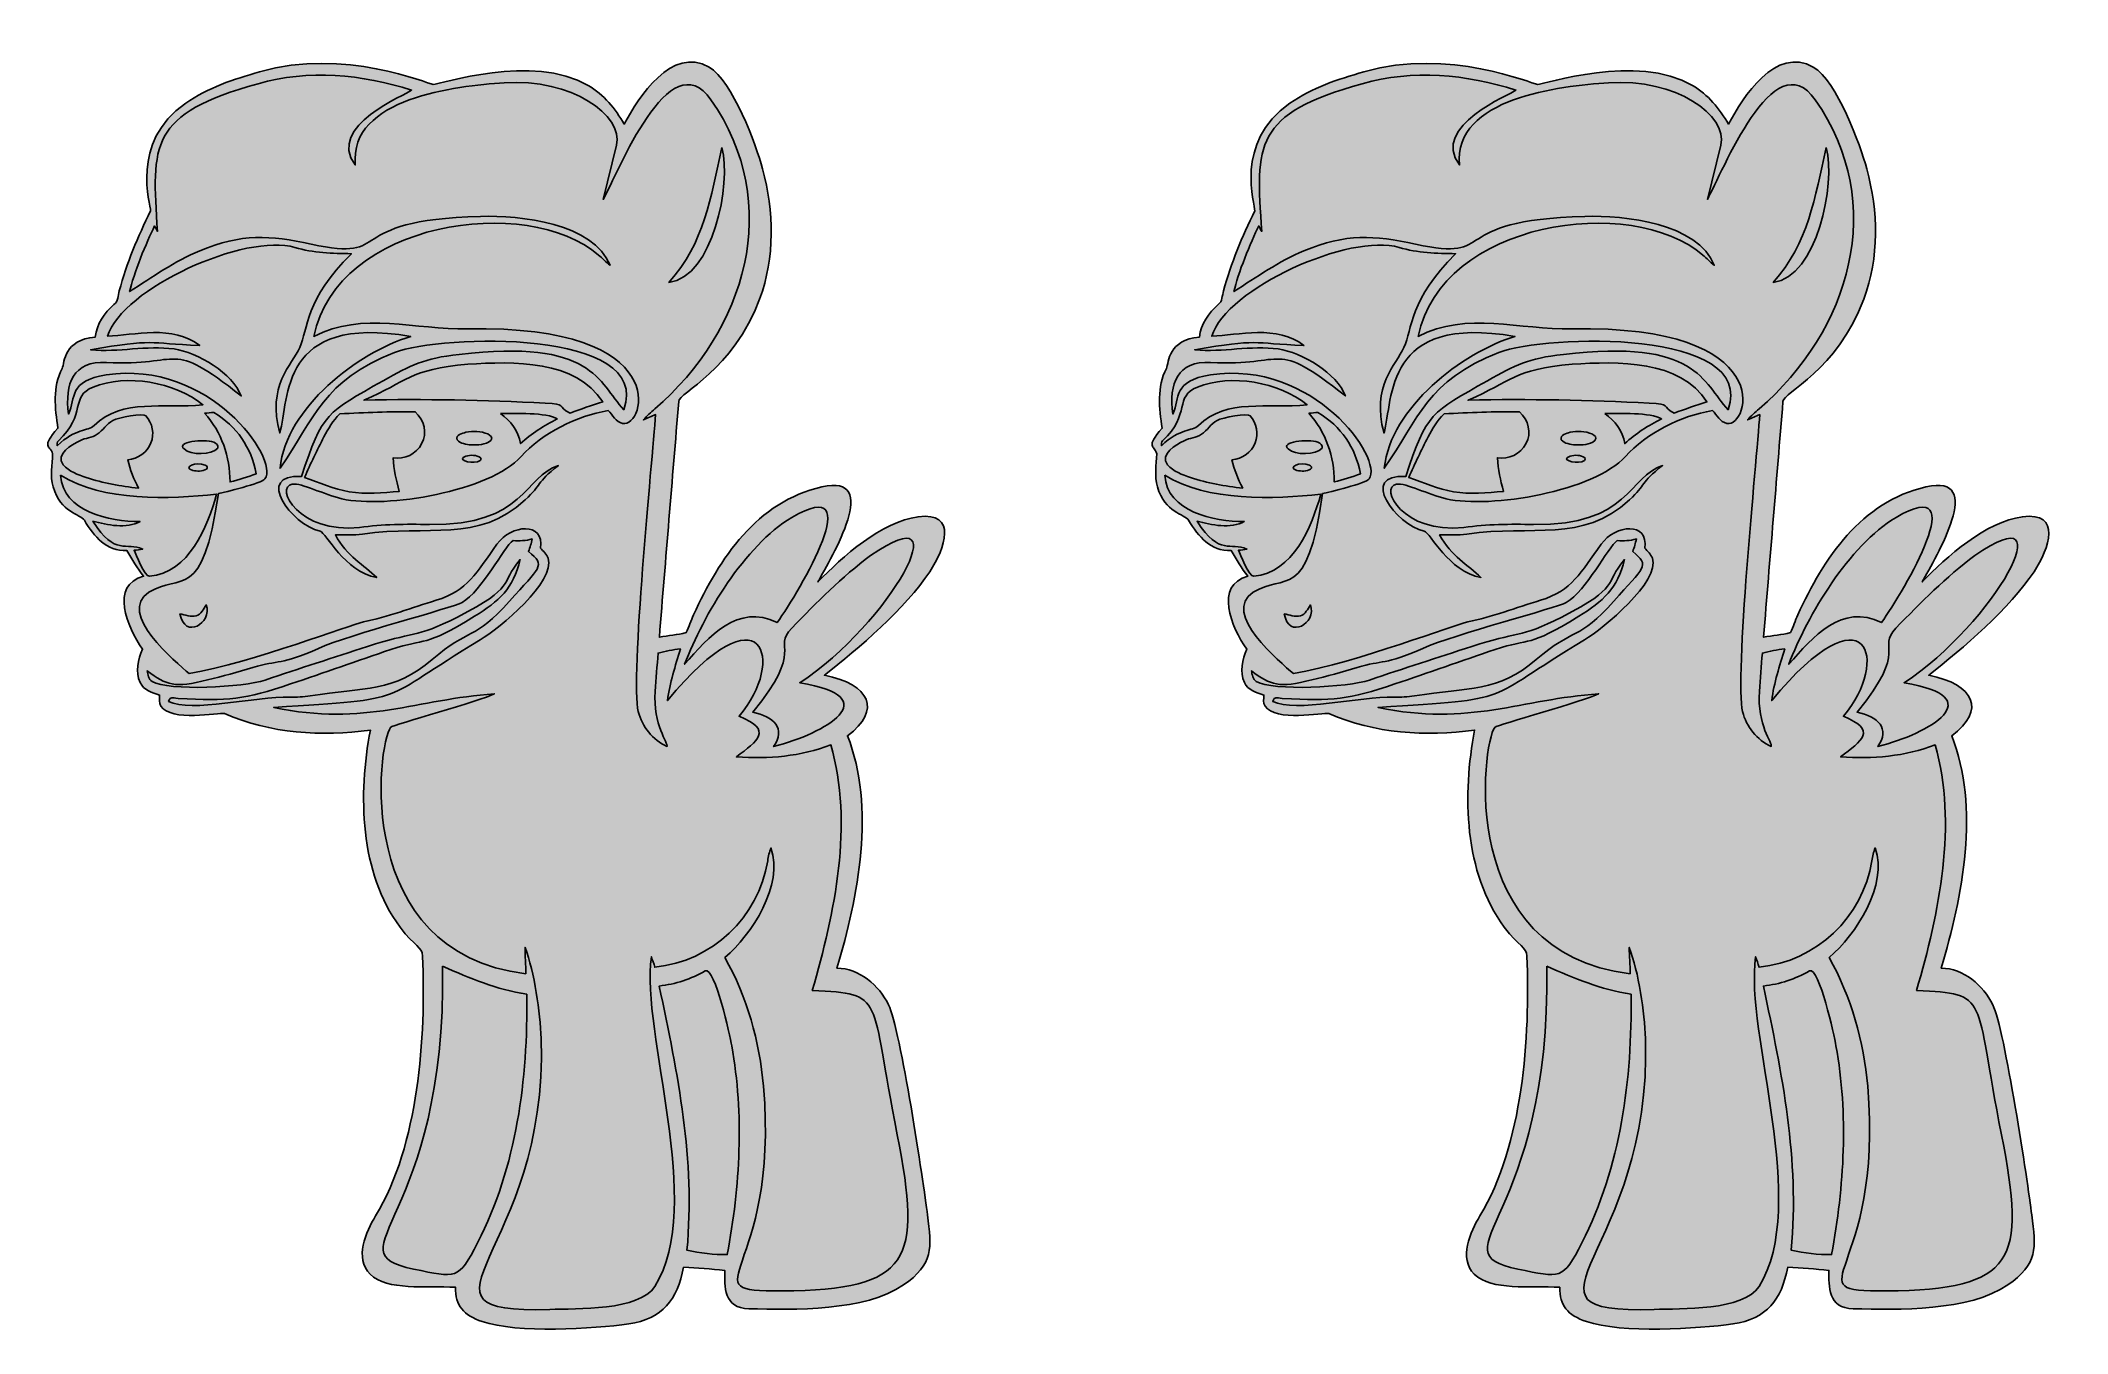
# Model space of a CAD drawing. Header units: millimetres. Extents: x 1177 to 1308, y -94 to -11.
import ezdxf

# ---------------------------------------------------------------- set-up
doc = ezdxf.new("R2010")
doc.units = ezdxf.units.MM
doc.header["$MEASUREMENT"] = 0
doc.layers.add('layer 1', color=7, linetype='Continuous')

msp = doc.modelspace()

# ---------------------------------------------------------------- hatches: boundary and pattern name
at = {"layer": 'layer 1', "true_color": 0x2b2a29}
h = msp.add_hatch(color=250, dxfattribs=at)
edge = h.paths.add_edge_path()
edge.add_spline(control_points=[(1191.3808, -13.2273), (1196.8526, -11.6424), (1202.1955, -14.0123), (1202.5365, -14.0304), (1202.9281, -14.0512), (1208.9487, -12.0044), (1212.5068, -14.1017), (1213.5045, -14.6817), (1214.2384, -15.6081), (1214.8175, -16.5879), (1215.7297, -14.8517), (1217.8739, -11.5281), (1220.2662, -12.9269), (1221.7807, -13.8128), (1223.2911, -17.9057), (1223.7095, -19.4667), (1224.4467, -22.1907), (1224.515, -25.1596), (1223.518, -27.8275), (1221.8204, -32.4181), (1218.3236, -33.8357), (1218.3163, -34.4141), (1217.9069, -39.4626), (1217.4758, -44.5097), (1217.0747, -49.5596), (1217.6459, -49.4427), (1218.2444, -49.4197), (1218.8003, -49.2558), (1218.9827, -48.8897), (1219.1022, -48.4944), (1219.2764, -48.1234), (1220.9255, -44.4777), (1223.3529, -40.845), (1227.5094, -39.8972), (1231.4261, -39.004), (1228.1239, -44.411), (1227.2682, -46.0017), (1228.8027, -44.4082), (1231.3867, -42.1164), (1233.7036, -41.8197), (1236.267, -41.4913), (1235.4335, -43.8623), (1234.4529, -45.3475), (1232.898, -47.7023), (1229.8714, -50.2762), (1227.6839, -52.0057), (1230.6295, -52.5584), (1231.3787, -54.2733), (1229.1623, -55.8897), (1230.9941, -60.5017), (1229.8528, -66.2331), (1228.4872, -70.8248), (1229.9233, -70.8209), (1231.2, -71.9488), (1231.8058, -73.1763), (1232.5652, -74.7162), (1234.0553, -84.6532), (1234.304, -86.675), (1234.5884, -88.8146), (1234.695, -89.8456), (1232.7665, -91.1811), (1230.3029, -92.887), (1225.7146, -92.7778), (1222.831, -92.7096), (1221.193, -92.671), (1221.2623, -91.2843), (1221.2753, -90.2425), (1220.3952, -90.1527), (1219.5099, -90.0999), (1218.6264, -90.0463), (1218.2192, -92.1151), (1217.3043, -93.3623), (1215.1026, -93.6834), (1212.8983, -94.0052), (1207.8917, -94.2983), (1205.6957, -93.5371), (1204.4765, -93.1146), (1203.9547, -92.516), (1203.9773, -91.3298), (1202.0513, -91.2294), (1199.5938, -91.5736), (1198.4825, -90.4852), (1197.4607, -89.4844), (1198.2283, -87.7531), (1198.8395, -86.7469), (1201.6064, -82.1946), (1202.0809, -75.2297), (1201.857, -70.0547), (1201.8296, -69.421), (1201.382, -69.4967), (1200.4081, -68.183), (1197.8075, -64.6735), (1197.7107, -59.659), (1198.5039, -55.5282), (1195.3644, -55.9542), (1192.0639, -55.757), (1189.1385, -54.4592), (1188.7544, -54.3926), (1185.6957, -55.0115), (1185.0378, -53.9848), (1184.8997, -53.7742), (1184.9459, -53.5145), (1184.9604, -53.2791), (1184.4837, -53.1369), (1183.9367, -52.9608), (1183.7076, -52.4745), (1183.391, -51.7912), (1183.5604, -50.9813), (1183.8631, -50.3232), (1182.8515, -48.9071), (1181.7651, -46.2064), (1183.9253, -45.6416), (1183.532, -45.1152), (1183.1772, -44.5621), (1182.8585, -43.9881), (1181.5066, -44.0194), (1180.7833, -43.1165), (1180.1216, -42.0412), (1179.8726, -41.6357), (1178.5897, -41.5705), (1178.1166, -39.8932), (1177.9056, -39.2008), (1178.0543, -38.4766), (1178.0791, -37.771), (1177.9272, -37.2126), (1177.3056, -37.3818), (1178.424, -36.128), (1178.2351, -34.858), (1178.0669, -33.4602), (1178.6981, -32.2809), (1178.849, -31.8788), (1178.8028, -30.4555), (1180.8198, -30.2706), (1180.9061, -29.4353), (1181.4029, -28.7134), (1182.0258, -28.1786), (1182.3032, -27.9748), (1182.2677, -27.5977), (1182.3667, -27.3014), (1182.8388, -25.5207), (1183.5684, -23.8173), (1184.3741, -22.1653), (1184.4202, -21.7937), (1182.9785, -17.7865), (1186.6354, -15.2439), (1188.0559, -14.248), (1189.7269, -13.6995), (1191.3808, -13.2273)], knot_values=[0, 0, 0, 0, 0.02040816, 0.02040816, 0.02040816, 0.04081633, 0.04081633, 0.04081633, 0.06122449, 0.06122449, 0.06122449, 0.08163265, 0.08163265, 0.08163265, 0.10204082, 0.10204082, 0.10204082, 0.12244898, 0.12244898, 0.12244898, 0.14285714, 0.14285714, 0.14285714, 0.16326531, 0.16326531, 0.16326531, 0.18367347, 0.18367347, 0.18367347, 0.20408163, 0.20408163, 0.20408163, 0.2244898, 0.2244898, 0.2244898, 0.24489796, 0.24489796, 0.24489796, 0.26530612, 0.26530612, 0.26530612, 0.28571429, 0.28571429, 0.28571429, 0.30612245, 0.30612245, 0.30612245, 0.32653061, 0.32653061, 0.32653061, 0.34693878, 0.34693878, 0.34693878, 0.36734694, 0.36734694, 0.36734694, 0.3877551, 0.3877551, 0.3877551, 0.40816327, 0.40816327, 0.40816327, 0.42857143, 0.42857143, 0.42857143, 0.44897959, 0.44897959, 0.44897959, 0.46938776, 0.46938776, 0.46938776, 0.48979592, 0.48979592, 0.48979592, 0.51020408, 0.51020408, 0.51020408, 0.53061224, 0.53061224, 0.53061224, 0.55102041, 0.55102041, 0.55102041, 0.57142857, 0.57142857, 0.57142857, 0.59183673, 0.59183673, 0.59183673, 0.6122449, 0.6122449, 0.6122449, 0.63265306, 0.63265306, 0.63265306, 0.65306122, 0.65306122, 0.65306122, 0.67346939, 0.67346939, 0.67346939, 0.69387755, 0.69387755, 0.69387755, 0.71428571, 0.71428571, 0.71428571, 0.73469388, 0.73469388, 0.73469388, 0.75510204, 0.75510204, 0.75510204, 0.7755102, 0.7755102, 0.7755102, 0.79591837, 0.79591837, 0.79591837, 0.81632653, 0.81632653, 0.81632653, 0.83673469, 0.83673469, 0.83673469, 0.85714286, 0.85714286, 0.85714286, 0.87755102, 0.87755102, 0.87755102, 0.89795918, 0.89795918, 0.89795918, 0.91836735, 0.91836735, 0.91836735, 0.93877551, 0.93877551, 0.93877551, 0.95918367, 0.95918367, 0.95918367, 0.97959184, 0.97959184, 0.97959184, 1, 1, 1, 1], degree=3, periodic=1)
h = msp.add_hatch(color=250, dxfattribs=at)
edge = h.paths.add_edge_path()
edge.add_spline(control_points=[(1191.2833, -13.9897), (1194.5048, -13.0653), (1197.9911, -13.3829), (1201.1526, -14.4005), (1200.8353, -14.7033), (1195.6282, -16.6815), (1197.5316, -19.2131), (1197.13, -14.881), (1204.0076, -14.1459), (1207.1012, -13.9315), (1211.4363, -13.6312), (1214.7797, -16.0136), (1214.3214, -17.9456), (1214.3214, -17.9456), (1213.4662, -21.4207), (1213.4662, -21.4207), (1214.4093, -19.7263), (1217.7308, -11.2155), (1220.3904, -15.0214), (1225.0828, -21.7362), (1222.6279, -29.8257), (1216.7837, -34.8923), (1216.5264, -35.1122), (1216.2691, -35.3336), (1216.0459, -35.5894), (1216.3094, -35.4815), (1216.5744, -35.3765), (1216.8291, -35.247), (1216.6152, -38.2622), (1215.198, -52.2534), (1215.7223, -54.3389), (1215.9599, -55.3058), (1216.6544, -56.1648), (1217.5614, -56.5802), (1217.6617, -56.365), (1216.6494, -55.2092), (1216.806, -53.0371), (1216.8628, -52.2172), (1216.9293, -51.3981), (1216.9953, -50.5782), (1217.467, -50.4557), (1217.9462, -50.3576), (1218.4322, -50.3061), (1218.104, -51.3981), (1217.7361, -52.4908), (1217.597, -53.6262), (1223.7217, -46.2118), (1225.2472, -51.0485), (1222.1979, -54.6399), (1224.4079, -55.5306), (1223.3965, -56.2076), (1222.0254, -57.249), (1224.072, -57.397), (1226.1717, -57.2221), (1228.0962, -56.4744), (1229.5594, -61.5666), (1228.3448, -67.2797), (1226.9032, -72.2509), (1231.6557, -72.5263), (1230.5579, -72.4251), (1232.3579, -81.5266), (1233.9635, -89.6447), (1233.2509, -91.4895), (1224.9722, -91.5635), (1218.7026, -91.6193), (1224.8178, -90.6178), (1223.7642, -78.4068), (1223.5165, -75.5236), (1222.7028, -72.6806), (1221.2913, -70.1482), (1223.0101, -68.6482), (1225.0887, -65.514), (1224.2389, -63.0931), (1224.147, -63.3636), (1224.0788, -63.6419), (1224.039, -63.9251), (1223.4274, -67.5773), (1220.4843, -70.3771), (1216.7801, -70.7615), (1216.7151, -70.5371), (1216.6457, -70.313), (1216.5602, -70.0954), (1215.8456, -74.9751), (1220.045, -86.038), (1216.7801, -91.2829), (1215.7875, -92.8482), (1211.7583, -92.7007), (1210.0321, -92.7533), (1199.9609, -93.0597), (1209.9751, -89.1641), (1209.4769, -75.3377), (1209.4174, -73.6797), (1209.0506, -71.0818), (1208.4403, -69.4917), (1208.4272, -70.0556), (1208.5082, -70.6164), (1208.4925, -71.1811), (1197.2943, -69.8343), (1198.9706, -56.428), (1199.8007, -55.3504), (1199.9301, -55.1819), (1205.6561, -53.6484), (1206.4704, -53.195), (1201.5469, -53.5302), (1198.1524, -55.305), (1192.2945, -54.0732), (1201.3512, -53.4777), (1198.8304, -53.7631), (1205.5639, -49.7276), (1206.7875, -48.9947), (1210.4465, -45.9547), (1209.9268, -44.4783), (1209.8297, -44.221), (1209.6142, -44.0357), (1209.4356, -43.8338), (1209.7047, -42.1156), (1207.5537, -42.3039), (1206.6315, -43.5842), (1205.3135, -45.4137), (1204.7746, -46.5602), (1202.7281, -47.1862), (1201.1746, -47.6575), (1199.5945, -48.2701), (1198.0575, -48.5762), (1197.2207, -48.7429), (1191.0206, -51.1556), (1186.8555, -51.8966), (1186.0227, -51.1625), (1182.1739, -48.0107), (1184.2729, -46.6728), (1186.3289, -45.3626), (1187.702, -47.4441), (1188.7354, -40.3261), (1189.1138, -40.2454), (1191.532, -39.6655), (1191.727, -39.39), (1192.6539, -38.0783), (1188.1469, -31.7005), (1181.5206, -32.7038), (1179.1041, -33.0818), (1179.5757, -34.1798), (1179.109, -35.2148), (1178.8365, -33.274), (1179.4091, -31.786), (1181.5347, -31.9056), (1186.5018, -32.1851), (1185.4637, -30.3146), (1190.1989, -34.0501), (1189.6688, -32.6239), (1187.3953, -31.2416), (1185.888, -31.0358), (1184.1242, -30.7952), (1182.3154, -31.2608), (1180.5195, -31.0902), (1184.6429, -30.3634), (1184.1348, -30.6712), (1187.5365, -30.8158), (1185.8338, -29.4575), (1183.274, -30.1492), (1181.6112, -30.2198), (1182.5445, -27.128), (1190.4991, -23.5581), (1193.6561, -24.5121), (1194.829, -24.867), (1196.0672, -24.8861), (1197.2828, -24.9161), (1194.2967, -27.8551), (1194.5038, -29.7396), (1193.9604, -30.9393), (1193.4606, -32.0427), (1191.8409, -33.4006), (1192.6792, -36.4409), (1193.294, -34.2267), (1192.6354, -28.7587), (1201.0938, -30.2321), (1197.6961, -31.2662), (1193.0907, -34.8035), (1192.6977, -38.6959), (1194.9636, -35.4594), (1195.4083, -33.0771), (1200.0617, -31.2627), (1203.0338, -30.104), (1216.6891, -29.7067), (1214.7861, -34.9375), (1213.1596, -33.169), (1212.8175, -30.3686), (1204.2099, -31.3806), (1201.8807, -31.6545), (1201.1426, -32.053), (1199.3309, -33.0756), (1195.7179, -35.1144), (1195.399, -35.1438), (1194.083, -39.2255), (1191.0247, -39.05), (1193.413, -42.3071), (1195.2683, -42.7491), (1195.6612, -42.8426), (1196.817, -45.3362), (1198.912, -45.7204), (1198.0911, -44.9346), (1196.983, -44.3422), (1196.2532, -42.9789), (1196.8367, -42.9769), (1197.4254, -43.0128), (1198.0061, -42.926), (1202.2614, -42.3124), (1205.39, -43.5462), (1208.4565, -40.7324), (1209.5453, -39.7337), (1209.1215, -39.6516), (1210.5821, -38.5272), (1208.4311, -39.1718), (1208.4633, -42.3892), (1202.2952, -42.3163), (1200.7953, -42.2731), (1199.2885, -42.31), (1197.7984, -42.4987), (1193.9022, -42.9487), (1192.3248, -39.9041), (1193.4861, -39.7224), (1194.0772, -39.63), (1195.526, -40.4003), (1196.6721, -40.6635), (1199.5129, -41.3158), (1206.1992, -40.1712), (1208.1959, -37.9427), (1209.52, -36.4482), (1211.7858, -35.3198), (1213.7803, -34.9951), (1214.0835, -35.273), (1214.2683, -35.725), (1214.708, -35.8194), (1216.1413, -36.1443), (1218.144, -29.4635), (1204.7417, -29.748), (1201.4331, -29.8181), (1197.9812, -28.5945), (1194.8765, -30.2321), (1196.347, -22.8413), (1208.5703, -21.0369), (1213.1651, -24.9995), (1213.4131, -25.2166), (1213.6416, -25.4562), (1213.9028, -25.66), (1212.8642, -22.9474), (1208.1092, -22.4426), (1205.5868, -22.5133), (1196.4251, -22.7703), (1200.1487, -25.4867), (1194.706, -24.3038), (1192.0174, -23.7197), (1190.2482, -23.6039), (1187.535, -24.7301), (1185.923, -25.3973), (1184.4955, -26.4131), (1183.0313, -27.3443), (1183.2757, -26.2211), (1184.1192, -24.1553), (1184.6341, -23.1276), (1184.6959, -23.245), (1184.758, -23.3622), (1184.8211, -23.4804), (1184.4509, -17.8758), (1184.2673, -15.9339), (1191.2833, -13.9897)], knot_values=[0, 0, 0, 0, 0.01136364, 0.01136364, 0.01136364, 0.02272727, 0.02272727, 0.02272727, 0.03409091, 0.03409091, 0.03409091, 0.04545455, 0.04545455, 0.04545455, 0.05681818, 0.05681818, 0.05681818, 0.06818182, 0.06818182, 0.06818182, 0.07954545, 0.07954545, 0.07954545, 0.09090909, 0.09090909, 0.09090909, 0.10227273, 0.10227273, 0.10227273, 0.11363636, 0.11363636, 0.11363636, 0.125, 0.125, 0.125, 0.13636364, 0.13636364, 0.13636364, 0.14772727, 0.14772727, 0.14772727, 0.15909091, 0.15909091, 0.15909091, 0.17045455, 0.17045455, 0.17045455, 0.18181818, 0.18181818, 0.18181818, 0.19318182, 0.19318182, 0.19318182, 0.20454545, 0.20454545, 0.20454545, 0.21590909, 0.21590909, 0.21590909, 0.22727273, 0.22727273, 0.22727273, 0.23863636, 0.23863636, 0.23863636, 0.25, 0.25, 0.25, 0.26136364, 0.26136364, 0.26136364, 0.27272727, 0.27272727, 0.27272727, 0.28409091, 0.28409091, 0.28409091, 0.29545455, 0.29545455, 0.29545455, 0.30681818, 0.30681818, 0.30681818, 0.31818182, 0.31818182, 0.31818182, 0.32954545, 0.32954545, 0.32954545, 0.34090909, 0.34090909, 0.34090909, 0.35227273, 0.35227273, 0.35227273, 0.36363636, 0.36363636, 0.36363636, 0.375, 0.375, 0.375, 0.38636364, 0.38636364, 0.38636364, 0.39772727, 0.39772727, 0.39772727, 0.40909091, 0.40909091, 0.40909091, 0.42045455, 0.42045455, 0.42045455, 0.43181818, 0.43181818, 0.43181818, 0.44318182, 0.44318182, 0.44318182, 0.45454545, 0.45454545, 0.45454545, 0.46590909, 0.46590909, 0.46590909, 0.47727273, 0.47727273, 0.47727273, 0.48863636, 0.48863636, 0.48863636, 0.5, 0.5, 0.5, 0.51136364, 0.51136364, 0.51136364, 0.52272727, 0.52272727, 0.52272727, 0.53409091, 0.53409091, 0.53409091, 0.54545455, 0.54545455, 0.54545455, 0.55681818, 0.55681818, 0.55681818, 0.56818182, 0.56818182, 0.56818182, 0.57954545, 0.57954545, 0.57954545, 0.59090909, 0.59090909, 0.59090909, 0.60227273, 0.60227273, 0.60227273, 0.61363636, 0.61363636, 0.61363636, 0.625, 0.625, 0.625, 0.63636364, 0.63636364, 0.63636364, 0.64772727, 0.64772727, 0.64772727, 0.65909091, 0.65909091, 0.65909091, 0.67045455, 0.67045455, 0.67045455, 0.68181818, 0.68181818, 0.68181818, 0.69318182, 0.69318182, 0.69318182, 0.70454545, 0.70454545, 0.70454545, 0.71590909, 0.71590909, 0.71590909, 0.72727273, 0.72727273, 0.72727273, 0.73863636, 0.73863636, 0.73863636, 0.75, 0.75, 0.75, 0.76136364, 0.76136364, 0.76136364, 0.77272727, 0.77272727, 0.77272727, 0.78409091, 0.78409091, 0.78409091, 0.79545455, 0.79545455, 0.79545455, 0.80681818, 0.80681818, 0.80681818, 0.81818182, 0.81818182, 0.81818182, 0.82954545, 0.82954545, 0.82954545, 0.84090909, 0.84090909, 0.84090909, 0.85227273, 0.85227273, 0.85227273, 0.86363636, 0.86363636, 0.86363636, 0.875, 0.875, 0.875, 0.88636364, 0.88636364, 0.88636364, 0.89772727, 0.89772727, 0.89772727, 0.90909091, 0.90909091, 0.90909091, 0.92045455, 0.92045455, 0.92045455, 0.93181818, 0.93181818, 0.93181818, 0.94318182, 0.94318182, 0.94318182, 0.95454545, 0.95454545, 0.95454545, 0.96590909, 0.96590909, 0.96590909, 0.97727273, 0.97727273, 0.97727273, 0.98863636, 0.98863636, 0.98863636, 1, 1, 1, 1], degree=3, periodic=1)
h = msp.add_hatch(color=250, dxfattribs=at)
edge = h.paths.add_edge_path()
edge.add_spline(control_points=[(1262.3447, -13.2273), (1267.8165, -11.6424), (1273.1594, -14.0123), (1273.5004, -14.0304), (1273.892, -14.0512), (1279.9126, -12.0044), (1283.4707, -14.1017), (1284.4684, -14.6817), (1285.2023, -15.6081), (1285.7814, -16.5879), (1286.6936, -14.8517), (1288.8378, -11.5281), (1291.2301, -12.9269), (1292.7446, -13.8128), (1294.255, -17.9057), (1294.6734, -19.4667), (1295.4106, -22.1907), (1295.4789, -25.1596), (1294.4819, -27.8275), (1292.7843, -32.4181), (1289.2875, -33.8357), (1289.2802, -34.4141), (1288.8708, -39.4626), (1288.4397, -44.5097), (1288.0386, -49.5596), (1288.6098, -49.4427), (1289.2083, -49.4197), (1289.7642, -49.2558), (1289.9466, -48.8897), (1290.0661, -48.4944), (1290.2403, -48.1234), (1291.8894, -44.4777), (1294.3168, -40.845), (1298.4733, -39.8972), (1302.39, -39.004), (1299.0878, -44.411), (1298.2321, -46.0017), (1299.7666, -44.4082), (1302.3506, -42.1164), (1304.6675, -41.8197), (1307.2309, -41.4913), (1306.3974, -43.8623), (1305.4168, -45.3475), (1303.8619, -47.7023), (1300.8353, -50.2762), (1298.6478, -52.0057), (1301.5934, -52.5584), (1302.3426, -54.2733), (1300.1262, -55.8897), (1301.958, -60.5017), (1300.8167, -66.2331), (1299.4511, -70.8248), (1300.8872, -70.8209), (1302.1639, -71.9488), (1302.7697, -73.1763), (1303.5291, -74.7162), (1305.0192, -84.6532), (1305.2679, -86.675), (1305.5523, -88.8146), (1305.6589, -89.8456), (1303.7304, -91.1811), (1301.2668, -92.887), (1296.6785, -92.7778), (1293.7949, -92.7096), (1292.1569, -92.671), (1292.2262, -91.2843), (1292.2392, -90.2425), (1291.3591, -90.1527), (1290.4738, -90.0999), (1289.5903, -90.0463), (1289.1831, -92.1151), (1288.2682, -93.3623), (1286.0665, -93.6834), (1283.8622, -94.0052), (1278.8556, -94.2983), (1276.6596, -93.5371), (1275.4404, -93.1146), (1274.9186, -92.516), (1274.9412, -91.3298), (1273.0152, -91.2294), (1270.5577, -91.5736), (1269.4464, -90.4852), (1268.4246, -89.4844), (1269.1922, -87.7531), (1269.8034, -86.7469), (1272.5703, -82.1946), (1273.0448, -75.2297), (1272.8209, -70.0547), (1272.7935, -69.421), (1272.3459, -69.4967), (1271.372, -68.183), (1268.7714, -64.6735), (1268.6746, -59.659), (1269.4678, -55.5282), (1266.3283, -55.9542), (1263.0278, -55.757), (1260.1024, -54.4592), (1259.7183, -54.3926), (1256.6596, -55.0115), (1256.0017, -53.9848), (1255.8636, -53.7742), (1255.9098, -53.5145), (1255.9243, -53.2791), (1255.4476, -53.1369), (1254.9006, -52.9608), (1254.6715, -52.4745), (1254.3549, -51.7912), (1254.5243, -50.9813), (1254.827, -50.3232), (1253.8154, -48.9071), (1252.729, -46.2064), (1254.8892, -45.6416), (1254.4959, -45.1152), (1254.1411, -44.5621), (1253.8224, -43.9881), (1252.4705, -44.0194), (1251.7472, -43.1165), (1251.0855, -42.0412), (1250.8365, -41.6357), (1249.5536, -41.5705), (1249.0805, -39.8932), (1248.8695, -39.2008), (1249.0182, -38.4766), (1249.043, -37.771), (1248.8911, -37.2126), (1248.2695, -37.3818), (1249.3879, -36.128), (1249.199, -34.858), (1249.0308, -33.4602), (1249.662, -32.2809), (1249.8129, -31.8788), (1249.7667, -30.4555), (1251.7837, -30.2706), (1251.87, -29.4353), (1252.3668, -28.7134), (1252.9897, -28.1786), (1253.2671, -27.9748), (1253.2316, -27.5977), (1253.3306, -27.3014), (1253.8027, -25.5207), (1254.5323, -23.8173), (1255.338, -22.1653), (1255.3841, -21.7937), (1253.9424, -17.7865), (1257.5993, -15.2439), (1259.0198, -14.248), (1260.6908, -13.6995), (1262.3447, -13.2273)], knot_values=[0, 0, 0, 0, 0.02040816, 0.02040816, 0.02040816, 0.04081633, 0.04081633, 0.04081633, 0.06122449, 0.06122449, 0.06122449, 0.08163265, 0.08163265, 0.08163265, 0.10204082, 0.10204082, 0.10204082, 0.12244898, 0.12244898, 0.12244898, 0.14285714, 0.14285714, 0.14285714, 0.16326531, 0.16326531, 0.16326531, 0.18367347, 0.18367347, 0.18367347, 0.20408163, 0.20408163, 0.20408163, 0.2244898, 0.2244898, 0.2244898, 0.24489796, 0.24489796, 0.24489796, 0.26530612, 0.26530612, 0.26530612, 0.28571429, 0.28571429, 0.28571429, 0.30612245, 0.30612245, 0.30612245, 0.32653061, 0.32653061, 0.32653061, 0.34693878, 0.34693878, 0.34693878, 0.36734694, 0.36734694, 0.36734694, 0.3877551, 0.3877551, 0.3877551, 0.40816327, 0.40816327, 0.40816327, 0.42857143, 0.42857143, 0.42857143, 0.44897959, 0.44897959, 0.44897959, 0.46938776, 0.46938776, 0.46938776, 0.48979592, 0.48979592, 0.48979592, 0.51020408, 0.51020408, 0.51020408, 0.53061224, 0.53061224, 0.53061224, 0.55102041, 0.55102041, 0.55102041, 0.57142857, 0.57142857, 0.57142857, 0.59183673, 0.59183673, 0.59183673, 0.6122449, 0.6122449, 0.6122449, 0.63265306, 0.63265306, 0.63265306, 0.65306122, 0.65306122, 0.65306122, 0.67346939, 0.67346939, 0.67346939, 0.69387755, 0.69387755, 0.69387755, 0.71428571, 0.71428571, 0.71428571, 0.73469388, 0.73469388, 0.73469388, 0.75510204, 0.75510204, 0.75510204, 0.7755102, 0.7755102, 0.7755102, 0.79591837, 0.79591837, 0.79591837, 0.81632653, 0.81632653, 0.81632653, 0.83673469, 0.83673469, 0.83673469, 0.85714286, 0.85714286, 0.85714286, 0.87755102, 0.87755102, 0.87755102, 0.89795918, 0.89795918, 0.89795918, 0.91836735, 0.91836735, 0.91836735, 0.93877551, 0.93877551, 0.93877551, 0.95918367, 0.95918367, 0.95918367, 0.97959184, 0.97959184, 0.97959184, 1, 1, 1, 1], degree=3, periodic=1)
at = {"layer": 'layer 1', "true_color": 0xfefefe}
h = msp.add_hatch(color=7, dxfattribs=at)
edge = h.paths.add_edge_path()
edge.add_spline(control_points=[(1262.2472, -13.9897), (1265.4687, -13.0653), (1268.955, -13.3829), (1272.1165, -14.4005), (1271.7992, -14.7033), (1266.5921, -16.6815), (1268.4955, -19.2131), (1268.0939, -14.881), (1274.9715, -14.1459), (1278.0651, -13.9315), (1282.4002, -13.6312), (1285.7436, -16.0136), (1285.2853, -17.9456), (1285.2853, -17.9456), (1284.4301, -21.4207), (1284.4301, -21.4207), (1285.3732, -19.7263), (1288.6947, -11.2155), (1291.3543, -15.0214), (1296.0467, -21.7362), (1293.5918, -29.8257), (1287.7476, -34.8923), (1287.4903, -35.1122), (1287.233, -35.3336), (1287.0098, -35.5894), (1287.2733, -35.4815), (1287.5383, -35.3765), (1287.793, -35.247), (1287.5791, -38.2622), (1286.1619, -52.2534), (1286.6862, -54.3389), (1286.9238, -55.3058), (1287.6183, -56.1648), (1288.5253, -56.5802), (1288.6256, -56.365), (1287.6133, -55.2092), (1287.7699, -53.0371), (1287.8267, -52.2172), (1287.8932, -51.3981), (1287.9592, -50.5782), (1288.4309, -50.4557), (1288.9101, -50.3576), (1289.3961, -50.3061), (1289.0679, -51.3981), (1288.7, -52.4908), (1288.5609, -53.6262), (1294.6856, -46.2118), (1296.2111, -51.0485), (1293.1618, -54.6399), (1295.3718, -55.5306), (1294.3604, -56.2076), (1292.9893, -57.249), (1295.0359, -57.397), (1297.1356, -57.2221), (1299.0601, -56.4744), (1300.5233, -61.5666), (1299.3087, -67.2797), (1297.8671, -72.2509), (1302.6196, -72.5263), (1301.5218, -72.4251), (1303.3218, -81.5266), (1304.9274, -89.6447), (1304.2148, -91.4895), (1295.9361, -91.5635), (1289.6665, -91.6193), (1295.7817, -90.6178), (1294.7281, -78.4068), (1294.4804, -75.5236), (1293.6667, -72.6806), (1292.2552, -70.1482), (1293.974, -68.6482), (1296.0526, -65.514), (1295.2028, -63.0931), (1295.1109, -63.3636), (1295.0427, -63.6419), (1295.0029, -63.9251), (1294.3913, -67.5773), (1291.4482, -70.3771), (1287.744, -70.7615), (1287.679, -70.5371), (1287.6096, -70.313), (1287.5241, -70.0954), (1286.8095, -74.9751), (1291.0089, -86.038), (1287.744, -91.2829), (1286.7514, -92.8482), (1282.7222, -92.7007), (1280.996, -92.7533), (1270.9248, -93.0597), (1280.939, -89.1641), (1280.4408, -75.3377), (1280.3813, -73.6797), (1280.0145, -71.0818), (1279.4042, -69.4917), (1279.3911, -70.0556), (1279.4721, -70.6164), (1279.4564, -71.1811), (1268.2582, -69.8343), (1269.9345, -56.428), (1270.7646, -55.3504), (1270.894, -55.1819), (1276.62, -53.6484), (1277.4343, -53.195), (1272.5108, -53.5302), (1269.1163, -55.305), (1263.2584, -54.0732), (1272.3151, -53.4777), (1269.7943, -53.7631), (1276.5278, -49.7276), (1277.7514, -48.9947), (1281.4104, -45.9547), (1280.8907, -44.4783), (1280.7936, -44.221), (1280.5781, -44.0357), (1280.3995, -43.8338), (1280.6686, -42.1156), (1278.5176, -42.3039), (1277.5954, -43.5842), (1276.2774, -45.4137), (1275.7385, -46.5602), (1273.692, -47.1862), (1272.1385, -47.6575), (1270.5584, -48.2701), (1269.0214, -48.5762), (1268.1846, -48.7429), (1261.9845, -51.1556), (1257.8194, -51.8966), (1256.9866, -51.1625), (1253.1378, -48.0107), (1255.2368, -46.6728), (1257.2928, -45.3626), (1258.6659, -47.4441), (1259.6993, -40.3261), (1260.0777, -40.2454), (1262.4959, -39.6655), (1262.6909, -39.39), (1263.6178, -38.0783), (1259.1108, -31.7005), (1252.4845, -32.7038), (1250.068, -33.0818), (1250.5396, -34.1798), (1250.0729, -35.2148), (1249.8004, -33.274), (1250.373, -31.786), (1252.4986, -31.9056), (1257.4657, -32.1851), (1256.4276, -30.3146), (1261.1628, -34.0501), (1260.6327, -32.6239), (1258.3592, -31.2416), (1256.8519, -31.0358), (1255.0881, -30.7952), (1253.2793, -31.2608), (1251.4834, -31.0902), (1255.6068, -30.3634), (1255.0987, -30.6712), (1258.5004, -30.8158), (1256.7977, -29.4575), (1254.2379, -30.1492), (1252.5751, -30.2198), (1253.5084, -27.128), (1261.463, -23.5581), (1264.62, -24.5121), (1265.7929, -24.867), (1267.0311, -24.8861), (1268.2467, -24.9161), (1265.2606, -27.8551), (1265.4677, -29.7396), (1264.9243, -30.9393), (1264.4245, -32.0427), (1262.8048, -33.4006), (1263.6431, -36.4409), (1264.2579, -34.2267), (1263.5993, -28.7587), (1272.0577, -30.2321), (1268.66, -31.2662), (1264.0546, -34.8035), (1263.6616, -38.6959), (1265.9275, -35.4594), (1266.3722, -33.0771), (1271.0256, -31.2627), (1273.9977, -30.104), (1287.653, -29.7067), (1285.75, -34.9375), (1284.1235, -33.169), (1283.7814, -30.3686), (1275.1738, -31.3806), (1272.8446, -31.6545), (1272.1065, -32.053), (1270.2948, -33.0756), (1266.6818, -35.1144), (1266.3629, -35.1438), (1265.0469, -39.2255), (1261.9886, -39.05), (1264.3769, -42.3071), (1266.2322, -42.7491), (1266.6251, -42.8426), (1267.7809, -45.3362), (1269.8759, -45.7204), (1269.055, -44.9346), (1267.9469, -44.3422), (1267.2171, -42.9789), (1267.8006, -42.9769), (1268.3893, -43.0128), (1268.97, -42.926), (1273.2253, -42.3124), (1276.3539, -43.5462), (1279.4204, -40.7324), (1280.5092, -39.7337), (1280.0854, -39.6516), (1281.546, -38.5272), (1279.395, -39.1718), (1279.4272, -42.3892), (1273.2591, -42.3163), (1271.7592, -42.2731), (1270.2524, -42.31), (1268.7623, -42.4987), (1264.8661, -42.9487), (1263.2887, -39.9041), (1264.45, -39.7224), (1265.0411, -39.63), (1266.4899, -40.4003), (1267.636, -40.6635), (1270.4768, -41.3158), (1277.1631, -40.1712), (1279.1598, -37.9427), (1280.4839, -36.4482), (1282.7497, -35.3198), (1284.7442, -34.9951), (1285.0474, -35.273), (1285.2322, -35.725), (1285.6719, -35.8194), (1287.1052, -36.1443), (1289.1079, -29.4635), (1275.7056, -29.748), (1272.397, -29.8181), (1268.9451, -28.5945), (1265.8404, -30.2321), (1267.3109, -22.8413), (1279.5342, -21.0369), (1284.129, -24.9995), (1284.377, -25.2166), (1284.6055, -25.4562), (1284.8667, -25.66), (1283.8281, -22.9474), (1279.0731, -22.4426), (1276.5507, -22.5133), (1267.389, -22.7703), (1271.1126, -25.4867), (1265.6699, -24.3038), (1262.9813, -23.7197), (1261.2121, -23.6039), (1258.4989, -24.7301), (1256.8869, -25.3973), (1255.4594, -26.4131), (1253.9952, -27.3443), (1254.2396, -26.2211), (1255.0831, -24.1553), (1255.598, -23.1276), (1255.6598, -23.245), (1255.7219, -23.3622), (1255.785, -23.4804), (1255.4148, -17.8758), (1255.2312, -15.9339), (1262.2472, -13.9897)], knot_values=[0, 0, 0, 0, 0.01136364, 0.01136364, 0.01136364, 0.02272727, 0.02272727, 0.02272727, 0.03409091, 0.03409091, 0.03409091, 0.04545455, 0.04545455, 0.04545455, 0.05681818, 0.05681818, 0.05681818, 0.06818182, 0.06818182, 0.06818182, 0.07954545, 0.07954545, 0.07954545, 0.09090909, 0.09090909, 0.09090909, 0.10227273, 0.10227273, 0.10227273, 0.11363636, 0.11363636, 0.11363636, 0.125, 0.125, 0.125, 0.13636364, 0.13636364, 0.13636364, 0.14772727, 0.14772727, 0.14772727, 0.15909091, 0.15909091, 0.15909091, 0.17045455, 0.17045455, 0.17045455, 0.18181818, 0.18181818, 0.18181818, 0.19318182, 0.19318182, 0.19318182, 0.20454545, 0.20454545, 0.20454545, 0.21590909, 0.21590909, 0.21590909, 0.22727273, 0.22727273, 0.22727273, 0.23863636, 0.23863636, 0.23863636, 0.25, 0.25, 0.25, 0.26136364, 0.26136364, 0.26136364, 0.27272727, 0.27272727, 0.27272727, 0.28409091, 0.28409091, 0.28409091, 0.29545455, 0.29545455, 0.29545455, 0.30681818, 0.30681818, 0.30681818, 0.31818182, 0.31818182, 0.31818182, 0.32954545, 0.32954545, 0.32954545, 0.34090909, 0.34090909, 0.34090909, 0.35227273, 0.35227273, 0.35227273, 0.36363636, 0.36363636, 0.36363636, 0.375, 0.375, 0.375, 0.38636364, 0.38636364, 0.38636364, 0.39772727, 0.39772727, 0.39772727, 0.40909091, 0.40909091, 0.40909091, 0.42045455, 0.42045455, 0.42045455, 0.43181818, 0.43181818, 0.43181818, 0.44318182, 0.44318182, 0.44318182, 0.45454545, 0.45454545, 0.45454545, 0.46590909, 0.46590909, 0.46590909, 0.47727273, 0.47727273, 0.47727273, 0.48863636, 0.48863636, 0.48863636, 0.5, 0.5, 0.5, 0.51136364, 0.51136364, 0.51136364, 0.52272727, 0.52272727, 0.52272727, 0.53409091, 0.53409091, 0.53409091, 0.54545455, 0.54545455, 0.54545455, 0.55681818, 0.55681818, 0.55681818, 0.56818182, 0.56818182, 0.56818182, 0.57954545, 0.57954545, 0.57954545, 0.59090909, 0.59090909, 0.59090909, 0.60227273, 0.60227273, 0.60227273, 0.61363636, 0.61363636, 0.61363636, 0.625, 0.625, 0.625, 0.63636364, 0.63636364, 0.63636364, 0.64772727, 0.64772727, 0.64772727, 0.65909091, 0.65909091, 0.65909091, 0.67045455, 0.67045455, 0.67045455, 0.68181818, 0.68181818, 0.68181818, 0.69318182, 0.69318182, 0.69318182, 0.70454545, 0.70454545, 0.70454545, 0.71590909, 0.71590909, 0.71590909, 0.72727273, 0.72727273, 0.72727273, 0.73863636, 0.73863636, 0.73863636, 0.75, 0.75, 0.75, 0.76136364, 0.76136364, 0.76136364, 0.77272727, 0.77272727, 0.77272727, 0.78409091, 0.78409091, 0.78409091, 0.79545455, 0.79545455, 0.79545455, 0.80681818, 0.80681818, 0.80681818, 0.81818182, 0.81818182, 0.81818182, 0.82954545, 0.82954545, 0.82954545, 0.84090909, 0.84090909, 0.84090909, 0.85227273, 0.85227273, 0.85227273, 0.86363636, 0.86363636, 0.86363636, 0.875, 0.875, 0.875, 0.88636364, 0.88636364, 0.88636364, 0.89772727, 0.89772727, 0.89772727, 0.90909091, 0.90909091, 0.90909091, 0.92045455, 0.92045455, 0.92045455, 0.93181818, 0.93181818, 0.93181818, 0.94318182, 0.94318182, 0.94318182, 0.95454545, 0.95454545, 0.95454545, 0.96590909, 0.96590909, 0.96590909, 0.97727273, 0.97727273, 0.97727273, 0.98863636, 0.98863636, 0.98863636, 1, 1, 1, 1], degree=3, periodic=1)
at = {"layer": 'layer 1', "true_color": 0x2b2a29}
h = msp.add_hatch(color=250, dxfattribs=at)
edge = h.paths.add_edge_path()
edge.add_spline(control_points=[(1221.0968, -18.0959), (1220.3508, -21.2942), (1219.9775, -24.2355), (1217.6917, -26.7535), (1220.514, -26.4044), (1221.726, -20.4425), (1221.0968, -18.0959)], knot_values=[0, 0, 0, 0, 0.5, 0.5, 0.5, 1, 1, 1, 1], degree=3, periodic=1)
at = {"layer": 'layer 1', "true_color": 0xfefefe}
h = msp.add_hatch(color=7, dxfattribs=at)
edge = h.paths.add_edge_path()
edge.add_spline(control_points=[(1292.0607, -18.0959), (1291.3147, -21.2942), (1290.9414, -24.2355), (1288.6556, -26.7535), (1291.4779, -26.4044), (1292.6899, -20.4425), (1292.0607, -18.0959)], knot_values=[0, 0, 0, 0, 0.5, 0.5, 0.5, 1, 1, 1, 1], degree=3, periodic=1)
at = {"layer": 'layer 1', "true_color": 0x2b2a29}
h = msp.add_hatch(color=250, dxfattribs=at)
edge = h.paths.add_edge_path()
edge.add_spline(control_points=[(1204.7755, -32.0151), (1207.6811, -31.8353), (1211.7122, -31.7159), (1213.4353, -34.4401), (1212.7226, -34.644), (1212.0271, -34.9045), (1211.3313, -35.155), (1210.4635, -34.7104), (1211.1792, -34.5892), (1209.73, -34.5082), (1205.8515, -34.3214), (1201.9666, -34.2332), (1198.0843, -34.3252), (1200.9113, -33.1181), (1200.9617, -32.3477), (1204.7755, -32.0151)], knot_values=[0, 0, 0, 0, 0.2, 0.2, 0.2, 0.4, 0.4, 0.4, 0.6, 0.6, 0.6, 0.8, 0.8, 0.8, 1, 1, 1, 1], degree=3, periodic=1)
at = {"layer": 'layer 1', "true_color": 0xfefefe}
h = msp.add_hatch(color=7, dxfattribs=at)
edge = h.paths.add_edge_path()
edge.add_spline(control_points=[(1275.7394, -32.0151), (1278.645, -31.8353), (1282.6761, -31.7159), (1284.3992, -34.4401), (1283.6865, -34.644), (1282.991, -34.9045), (1282.2952, -35.155), (1281.4274, -34.7104), (1282.1431, -34.5892), (1280.6939, -34.5082), (1276.8154, -34.3214), (1272.9305, -34.2332), (1269.0482, -34.3252), (1271.8752, -33.1181), (1271.9256, -32.3477), (1275.7394, -32.0151)], knot_values=[0, 0, 0, 0, 0.2, 0.2, 0.2, 0.4, 0.4, 0.4, 0.6, 0.6, 0.6, 0.8, 0.8, 0.8, 1, 1, 1, 1], degree=3, periodic=1)
at = {"layer": 'layer 1', "true_color": 0x2b2a29}
h = msp.add_hatch(color=250, dxfattribs=at)
edge = h.paths.add_edge_path()
edge.add_spline(control_points=[(1180.6863, -33.4868), (1182.8423, -32.6253), (1185.9136, -33.1448), (1187.7355, -34.6155), (1185.2161, -34.8998), (1182.562, -34.1777), (1180.7522, -35.9503), (1180.3425, -36.3514), (1179.5757, -36.0954), (1178.38, -37.2575), (1178.3831, -37.1466), (1178.3562, -37.02), (1178.4507, -36.9381), (1180.2931, -35.2095), (1179.1708, -34.0866), (1180.6863, -33.4868)], knot_values=[0, 0, 0, 0, 0.2, 0.2, 0.2, 0.4, 0.4, 0.4, 0.6, 0.6, 0.6, 0.8, 0.8, 0.8, 1, 1, 1, 1], degree=3, periodic=1)
at = {"layer": 'layer 1', "true_color": 0xfefefe}
h = msp.add_hatch(color=7, dxfattribs=at)
edge = h.paths.add_edge_path()
edge.add_spline(control_points=[(1251.6502, -33.4868), (1253.8062, -32.6253), (1256.8775, -33.1448), (1258.6994, -34.6155), (1256.18, -34.8998), (1253.5259, -34.1777), (1251.7161, -35.9503), (1251.3064, -36.3514), (1250.5396, -36.0954), (1249.3439, -37.2575), (1249.347, -37.1466), (1249.3201, -37.02), (1249.4146, -36.9381), (1251.257, -35.2095), (1250.1347, -34.0866), (1251.6502, -33.4868)], knot_values=[0, 0, 0, 0, 0.2, 0.2, 0.2, 0.4, 0.4, 0.4, 0.6, 0.6, 0.6, 0.8, 0.8, 0.8, 1, 1, 1, 1], degree=3, periodic=1)
at = {"layer": 'layer 1', "true_color": 0x2b2a29}
h = msp.add_hatch(color=250, dxfattribs=at)
edge = h.paths.add_edge_path()
edge.add_spline(control_points=[(1181.9607, -35.6226), (1182.2824, -35.4481), (1183.9312, -35.1268), (1184.0829, -35.3396), (1184.4908, -35.8071), (1184.644, -36.4945), (1184.4001, -37.0761), (1184.1695, -37.6919), (1183.5557, -38.1011), (1182.9091, -38.1541), (1183.0686, -38.8279), (1183.2763, -39.3692), (1183.6028, -39.9777), (1182.4647, -39.8596), (1181.3322, -39.6505), (1180.2419, -39.2998), (1179.7125, -39.1096), (1179.1462, -38.9104), (1178.7607, -38.4797), (1178.2586, -37.7788), (1179.292, -37.1933), (1179.8259, -36.9314), (1180.1814, -36.7411), (1180.6158, -36.756), (1180.9479, -36.5175), (1181.3238, -36.2632), (1181.5536, -35.8376), (1181.9607, -35.6226)], knot_values=[0, 0, 0, 0, 0.11111111, 0.11111111, 0.11111111, 0.22222222, 0.22222222, 0.22222222, 0.33333333, 0.33333333, 0.33333333, 0.44444444, 0.44444444, 0.44444444, 0.55555556, 0.55555556, 0.55555556, 0.66666667, 0.66666667, 0.66666667, 0.77777778, 0.77777778, 0.77777778, 0.88888889, 0.88888889, 0.88888889, 1, 1, 1, 1], degree=3, periodic=1)
h = msp.add_hatch(color=250, dxfattribs=at)
edge = h.paths.add_edge_path()
edge.add_spline(control_points=[(1187.8531, -35.1666), (1188.0467, -35.146), (1188.2402, -35.1159), (1188.4361, -35.1121), (1189.9396, -36.0202), (1190.8281, -37.3409), (1191.1729, -39.0482), (1190.6236, -39.2649), (1190.0557, -39.4289), (1189.484, -39.5769), (1189.4787, -37.9779), (1188.9409, -36.3565), (1187.8531, -35.1666)], knot_values=[0, 0, 0, 0, 0.25, 0.25, 0.25, 0.5, 0.5, 0.5, 0.75, 0.75, 0.75, 1, 1, 1, 1], degree=3, periodic=1)
h = msp.add_hatch(color=250, dxfattribs=at)
edge = h.paths.add_edge_path()
edge.add_spline(control_points=[(1196.54, -35.2071), (1198.153, -35.1199), (1199.7684, -35.0525), (1201.3851, -35.0718), (1201.957, -35.604), (1202.1888, -36.4215), (1201.7965, -37.1345), (1201.467, -37.7954), (1200.6858, -38.1434), (1199.9682, -38.0222), (1200.0124, -38.7866), (1200.1534, -39.4501), (1200.3567, -40.1847), (1199.2931, -40.2904), (1198.2101, -40.3867), (1197.1485, -40.2061), (1196.1489, -40.0413), (1195.2236, -39.6145), (1194.2723, -39.288), (1194.6582, -38.4076), (1195.0776, -37.5411), (1195.5136, -36.6837), (1195.7992, -36.1574), (1196.0896, -35.6141), (1196.54, -35.2071)], knot_values=[0, 0, 0, 0, 0.125, 0.125, 0.125, 0.25, 0.25, 0.25, 0.375, 0.375, 0.375, 0.5, 0.5, 0.5, 0.625, 0.625, 0.625, 0.75, 0.75, 0.75, 0.875, 0.875, 0.875, 1, 1, 1, 1], degree=3, periodic=1)
h = msp.add_hatch(color=250, dxfattribs=at)
edge = h.paths.add_edge_path()
edge.add_spline(control_points=[(1206.8603, -35.1796), (1207.7402, -35.2025), (1209.8512, -35.087), (1210.5147, -35.5351), (1209.667, -35.9612), (1208.8457, -36.4585), (1208.1555, -37.1151), (1208.0167, -36.2521), (1207.5256, -35.6947), (1206.8603, -35.1796)], knot_values=[0, 0, 0, 0, 0.33333333, 0.33333333, 0.33333333, 0.66666667, 0.66666667, 0.66666667, 1, 1, 1, 1], degree=3, periodic=1)
at = {"layer": 'layer 1', "true_color": 0xfefefe}
h = msp.add_hatch(color=7, dxfattribs=at)
edge = h.paths.add_edge_path()
edge.add_spline(control_points=[(1252.9246, -35.6226), (1253.2463, -35.4481), (1254.8951, -35.1268), (1255.0468, -35.3396), (1255.4547, -35.8071), (1255.6079, -36.4945), (1255.364, -37.0761), (1255.1334, -37.6919), (1254.5196, -38.1011), (1253.873, -38.1541), (1254.0325, -38.8279), (1254.2402, -39.3692), (1254.5667, -39.9777), (1253.4286, -39.8596), (1252.2961, -39.6505), (1251.2058, -39.2998), (1250.6764, -39.1096), (1250.1101, -38.9104), (1249.7246, -38.4797), (1249.2225, -37.7788), (1250.2559, -37.1933), (1250.7898, -36.9314), (1251.1453, -36.7411), (1251.5797, -36.756), (1251.9118, -36.5175), (1252.2877, -36.2632), (1252.5175, -35.8376), (1252.9246, -35.6226)], knot_values=[0, 0, 0, 0, 0.11111111, 0.11111111, 0.11111111, 0.22222222, 0.22222222, 0.22222222, 0.33333333, 0.33333333, 0.33333333, 0.44444444, 0.44444444, 0.44444444, 0.55555556, 0.55555556, 0.55555556, 0.66666667, 0.66666667, 0.66666667, 0.77777778, 0.77777778, 0.77777778, 0.88888889, 0.88888889, 0.88888889, 1, 1, 1, 1], degree=3, periodic=1)
h = msp.add_hatch(color=7, dxfattribs=at)
edge = h.paths.add_edge_path()
edge.add_spline(control_points=[(1258.817, -35.1666), (1259.0106, -35.146), (1259.2041, -35.1159), (1259.4, -35.1121), (1260.9035, -36.0202), (1261.792, -37.3409), (1262.1368, -39.0482), (1261.5875, -39.2649), (1261.0196, -39.4289), (1260.4479, -39.5769), (1260.4426, -37.9779), (1259.9048, -36.3565), (1258.817, -35.1666)], knot_values=[0, 0, 0, 0, 0.25, 0.25, 0.25, 0.5, 0.5, 0.5, 0.75, 0.75, 0.75, 1, 1, 1, 1], degree=3, periodic=1)
h = msp.add_hatch(color=7, dxfattribs=at)
edge = h.paths.add_edge_path()
edge.add_spline(control_points=[(1267.5039, -35.2071), (1269.1169, -35.1199), (1270.7323, -35.0525), (1272.349, -35.0718), (1272.9209, -35.604), (1273.1527, -36.4215), (1272.7604, -37.1345), (1272.4309, -37.7954), (1271.6497, -38.1434), (1270.9321, -38.0222), (1270.9763, -38.7866), (1271.1173, -39.4501), (1271.3206, -40.1847), (1270.257, -40.2904), (1269.174, -40.3867), (1268.1124, -40.2061), (1267.1128, -40.0413), (1266.1875, -39.6145), (1265.2362, -39.288), (1265.6221, -38.4076), (1266.0415, -37.5411), (1266.4775, -36.6837), (1266.7631, -36.1574), (1267.0535, -35.6141), (1267.5039, -35.2071)], knot_values=[0, 0, 0, 0, 0.125, 0.125, 0.125, 0.25, 0.25, 0.25, 0.375, 0.375, 0.375, 0.5, 0.5, 0.5, 0.625, 0.625, 0.625, 0.75, 0.75, 0.75, 0.875, 0.875, 0.875, 1, 1, 1, 1], degree=3, periodic=1)
h = msp.add_hatch(color=7, dxfattribs=at)
edge = h.paths.add_edge_path()
edge.add_spline(control_points=[(1277.8242, -35.1796), (1278.7041, -35.2025), (1280.8151, -35.087), (1281.4786, -35.5351), (1280.6309, -35.9612), (1279.8096, -36.4585), (1279.1194, -37.1151), (1278.9806, -36.2521), (1278.4895, -35.6947), (1277.8242, -35.1796)], knot_values=[0, 0, 0, 0, 0.33333333, 0.33333333, 0.33333333, 0.66666667, 0.66666667, 0.66666667, 1, 1, 1, 1], degree=3, periodic=1)
at = {"layer": 'layer 1', "true_color": 0x2b2a29}
h = msp.add_hatch(color=250, dxfattribs=at)
edge = h.paths.add_edge_path()
edge.add_spline(control_points=[(1204.6369, -36.3918), (1205.1019, -36.3052), (1205.6024, -36.313), (1206.0445, -36.4966), (1206.2086, -36.5549), (1206.4028, -36.7595), (1206.2374, -36.9237), (1205.8914, -37.2057), (1205.4071, -37.2077), (1204.9816, -37.1987), (1204.6652, -37.1655), (1204.2882, -37.1319), (1204.0729, -36.8683), (1203.9787, -36.5529), (1204.4088, -36.4483), (1204.6369, -36.3918)], knot_values=[0, 0, 0, 0, 0.2, 0.2, 0.2, 0.4, 0.4, 0.4, 0.6, 0.6, 0.6, 0.8, 0.8, 0.8, 1, 1, 1, 1], degree=3, periodic=1)
at = {"layer": 'layer 1', "true_color": 0xfefefe}
h = msp.add_hatch(color=7, dxfattribs=at)
edge = h.paths.add_edge_path()
edge.add_spline(control_points=[(1275.6008, -36.3918), (1276.0658, -36.3052), (1276.5663, -36.313), (1277.0084, -36.4966), (1277.1725, -36.5549), (1277.3667, -36.7595), (1277.2013, -36.9237), (1276.8553, -37.2057), (1276.371, -37.2077), (1275.9455, -37.1987), (1275.6291, -37.1655), (1275.2521, -37.1319), (1275.0368, -36.8683), (1274.9426, -36.5529), (1275.3727, -36.4483), (1275.6008, -36.3918)], knot_values=[0, 0, 0, 0, 0.2, 0.2, 0.2, 0.4, 0.4, 0.4, 0.6, 0.6, 0.6, 0.8, 0.8, 0.8, 1, 1, 1, 1], degree=3, periodic=1)
at = {"layer": 'layer 1', "true_color": 0x2b2a29}
h = msp.add_hatch(color=250, dxfattribs=at)
edge = h.paths.add_edge_path()
edge.add_spline(control_points=[(1188.4347, -37.0315), (1188.5821, -37.0907), (1188.7708, -37.2246), (1188.7016, -37.4092), (1188.3073, -37.8635), (1186.9599, -37.8684), (1186.5287, -37.4615), (1185.9636, -37.0001), (1187.7996, -36.7828), (1188.4347, -37.0315)], knot_values=[0, 0, 0, 0, 0.33333333, 0.33333333, 0.33333333, 0.66666667, 0.66666667, 0.66666667, 1, 1, 1, 1], degree=3, periodic=1)
at = {"layer": 'layer 1', "true_color": 0xfefefe}
h = msp.add_hatch(color=7, dxfattribs=at)
edge = h.paths.add_edge_path()
edge.add_spline(control_points=[(1259.3986, -37.0315), (1259.546, -37.0907), (1259.7347, -37.2246), (1259.6655, -37.4092), (1259.2712, -37.8635), (1257.9238, -37.8684), (1257.4926, -37.4615), (1256.9275, -37.0001), (1258.7635, -36.7828), (1259.3986, -37.0315)], knot_values=[0, 0, 0, 0, 0.33333333, 0.33333333, 0.33333333, 0.66666667, 0.66666667, 0.66666667, 1, 1, 1, 1], degree=3, periodic=1)
at = {"layer": 'layer 1', "true_color": 0x2b2a29}
h = msp.add_hatch(color=250, dxfattribs=at)
edge = h.paths.add_edge_path()
edge.add_spline(control_points=[(1187.8831, -38.4989), (1187.9982, -38.5334), (1188.0964, -38.6767), (1187.9634, -38.7647), (1187.6944, -38.9025), (1187.3731, -38.9073), (1187.0853, -38.8352), (1186.406, -38.633), (1187.2952, -38.2599), (1187.8831, -38.4989)], knot_values=[0, 0, 0, 0, 0.33333333, 0.33333333, 0.33333333, 0.66666667, 0.66666667, 0.66666667, 1, 1, 1, 1], degree=3, periodic=1)
h = msp.add_hatch(color=250, dxfattribs=at)
edge = h.paths.add_edge_path()
edge.add_spline(control_points=[(1204.6401, -37.9271), (1204.9456, -37.8438), (1205.3242, -37.8261), (1205.5868, -38.0306), (1205.6834, -38.167), (1205.4971, -38.2491), (1205.3964, -38.282), (1204.855, -38.4036), (1204.0115, -38.1485), (1204.6401, -37.9271)], knot_values=[0, 0, 0, 0, 0.33333333, 0.33333333, 0.33333333, 0.66666667, 0.66666667, 0.66666667, 1, 1, 1, 1], degree=3, periodic=1)
h = msp.add_hatch(color=250, dxfattribs=at)
edge = h.paths.add_edge_path()
edge.add_spline(control_points=[(1225.584, -41.858), (1230.6076, -38.9394), (1226.1209, -46.5649), (1224.6436, -48.6175), (1222.0995, -47.36), (1220.2467, -49.541), (1218.6915, -51.2908), (1219.9225, -48.1049), (1222.5333, -43.6981), (1225.584, -41.858)], knot_values=[0, 0, 0, 0, 0.33333333, 0.33333333, 0.33333333, 0.66666667, 0.66666667, 0.66666667, 1, 1, 1, 1], degree=3, periodic=1)
at = {"layer": 'layer 1', "true_color": 0xfefefe}
h = msp.add_hatch(color=7, dxfattribs=at)
edge = h.paths.add_edge_path()
edge.add_spline(control_points=[(1258.847, -38.4989), (1258.9621, -38.5334), (1259.0603, -38.6767), (1258.9273, -38.7647), (1258.6583, -38.9025), (1258.337, -38.9073), (1258.0492, -38.8352), (1257.3699, -38.633), (1258.2591, -38.2599), (1258.847, -38.4989)], knot_values=[0, 0, 0, 0, 0.33333333, 0.33333333, 0.33333333, 0.66666667, 0.66666667, 0.66666667, 1, 1, 1, 1], degree=3, periodic=1)
h = msp.add_hatch(color=7, dxfattribs=at)
edge = h.paths.add_edge_path()
edge.add_spline(control_points=[(1275.604, -37.9271), (1275.9095, -37.8438), (1276.2881, -37.8261), (1276.5507, -38.0306), (1276.6473, -38.167), (1276.461, -38.2491), (1276.3603, -38.282), (1275.8189, -38.4036), (1274.9754, -38.1485), (1275.604, -37.9271)], knot_values=[0, 0, 0, 0, 0.33333333, 0.33333333, 0.33333333, 0.66666667, 0.66666667, 0.66666667, 1, 1, 1, 1], degree=3, periodic=1)
h = msp.add_hatch(color=7, dxfattribs=at)
edge = h.paths.add_edge_path()
edge.add_spline(control_points=[(1296.5479, -41.858), (1301.5715, -38.9394), (1297.0848, -46.5649), (1295.6075, -48.6175), (1293.0634, -47.36), (1291.2106, -49.541), (1289.6554, -51.2908), (1290.8864, -48.1049), (1293.4972, -43.6981), (1296.5479, -41.858)], knot_values=[0, 0, 0, 0, 0.33333333, 0.33333333, 0.33333333, 0.66666667, 0.66666667, 0.66666667, 1, 1, 1, 1], degree=3, periodic=1)
at = {"layer": 'layer 1', "true_color": 0x2b2a29}
h = msp.add_hatch(color=250, dxfattribs=at)
edge = h.paths.add_edge_path()
edge.add_spline(control_points=[(1178.5948, -39.1448), (1181.2889, -40.8515), (1185.6296, -40.7078), (1188.6198, -40.3584), (1188.0353, -42.4811), (1186.8481, -45.4056), (1184.303, -45.6446), (1183.9999, -45.6703), (1183.4285, -44.2161), (1183.3212, -43.9687), (1183.5051, -43.9544), (1183.6878, -43.9268), (1183.8702, -43.8969), (1182.7969, -43.391), (1182.1404, -44.4053), (1180.6717, -42.1086), (1181.5748, -42.3425), (1182.8431, -42.6105), (1183.6998, -42.1192), (1181.745, -42.1266), (1178.7265, -41.4998), (1178.5948, -39.1448)], knot_values=[0, 0, 0, 0, 0.14285714, 0.14285714, 0.14285714, 0.28571429, 0.28571429, 0.28571429, 0.42857143, 0.42857143, 0.42857143, 0.57142857, 0.57142857, 0.57142857, 0.71428571, 0.71428571, 0.71428571, 0.85714286, 0.85714286, 0.85714286, 1, 1, 1, 1], degree=3, periodic=1)
h = msp.add_hatch(color=250, dxfattribs=at)
edge = h.paths.add_edge_path()
edge.add_spline(control_points=[(1230.6446, -44.3121), (1236.601, -40.1578), (1231.8961, -48.6868), (1226.0969, -52.4862), (1231.7516, -53.411), (1227.7421, -55.7393), (1224.4192, -56.5855), (1225.2256, -55.4165), (1224.4216, -54.6698), (1223.0799, -54.3688), (1226.4843, -50.2149), (1224.2929, -50.3342), (1225.5786, -48.97), (1227.1774, -47.325), (1228.801, -45.6851), (1230.6446, -44.3121)], knot_values=[0, 0, 0, 0, 0.2, 0.2, 0.2, 0.4, 0.4, 0.4, 0.6, 0.6, 0.6, 0.8, 0.8, 0.8, 1, 1, 1, 1], degree=3, periodic=1)
at = {"layer": 'layer 1', "true_color": 0xfefefe}
h = msp.add_hatch(color=7, dxfattribs=at)
edge = h.paths.add_edge_path()
edge.add_spline(control_points=[(1249.5587, -39.1448), (1252.2528, -40.8515), (1256.5935, -40.7078), (1259.5837, -40.3584), (1258.9992, -42.4811), (1257.812, -45.4056), (1255.2669, -45.6446), (1254.9638, -45.6703), (1254.3924, -44.2161), (1254.2851, -43.9687), (1254.469, -43.9544), (1254.6517, -43.9268), (1254.8341, -43.8969), (1253.7608, -43.391), (1253.1043, -44.4053), (1251.6356, -42.1086), (1252.5387, -42.3425), (1253.807, -42.6105), (1254.6637, -42.1192), (1252.7089, -42.1266), (1249.6904, -41.4998), (1249.5587, -39.1448)], knot_values=[0, 0, 0, 0, 0.14285714, 0.14285714, 0.14285714, 0.28571429, 0.28571429, 0.28571429, 0.42857143, 0.42857143, 0.42857143, 0.57142857, 0.57142857, 0.57142857, 0.71428571, 0.71428571, 0.71428571, 0.85714286, 0.85714286, 0.85714286, 1, 1, 1, 1], degree=3, periodic=1)
h = msp.add_hatch(color=7, dxfattribs=at)
edge = h.paths.add_edge_path()
edge.add_spline(control_points=[(1301.6085, -44.3121), (1307.5649, -40.1578), (1302.86, -48.6868), (1297.0608, -52.4862), (1302.7155, -53.411), (1298.706, -55.7393), (1295.3831, -56.5855), (1296.1895, -55.4165), (1295.3855, -54.6698), (1294.0438, -54.3688), (1297.4482, -50.2149), (1295.2568, -50.3342), (1296.5425, -48.97), (1298.1413, -47.325), (1299.7649, -45.6851), (1301.6085, -44.3121)], knot_values=[0, 0, 0, 0, 0.2, 0.2, 0.2, 0.4, 0.4, 0.4, 0.6, 0.6, 0.6, 0.8, 0.8, 0.8, 1, 1, 1, 1], degree=3, periodic=1)
at = {"layer": 'layer 1', "true_color": 0x2b2a29}
h = msp.add_hatch(color=250, dxfattribs=at)
edge = h.paths.add_edge_path()
edge.add_spline(control_points=[(1207.6692, -43.3444), (1208.0818, -43.389), (1208.4931, -43.3529), (1208.8955, -43.245), (1208.8441, -43.5176), (1208.7648, -43.7841), (1208.6634, -44.0431), (1209.8215, -44.987), (1209.3769, -45.0536), (1207.4457, -47.2405), (1205.1832, -49.8032), (1204.8728, -48.9124), (1202.4632, -50.9958), (1200.0502, -53.0819), (1198.1089, -52.7866), (1194.6386, -53.3274), (1194.2046, -53.3958), (1193.7648, -53.4142), (1193.3267, -53.4051), (1191.1163, -53.3672), (1186.9888, -54.4215), (1185.5338, -53.6794), (1185.6671, -53.3426), (1185.7412, -53.4638), (1186.143, -53.4878), (1189.3843, -53.682), (1190.3882, -53.5664), (1193.3758, -52.5606), (1195.5282, -51.8301), (1197.6738, -51.0801), (1199.8213, -50.3391), (1202.1427, -49.5825), (1201.859, -50.2627), (1205.2037, -48.2102), (1206.7556, -47.2577), (1207.7078, -46.4141), (1208.1241, -44.5734), (1206.7686, -46.1719), (1207.9401, -46.2941), (1204.1021, -48.2629), (1201.3793, -49.6593), (1201.2018, -49.1965), (1198.3169, -50.1446), (1196.1287, -50.8757), (1193.929, -51.5698), (1191.7445, -52.3106), (1190.3636, -52.7868), (1185.5203, -53.0289), (1184.4729, -52.4003), (1184.2395, -52.2556), (1184.2094, -51.9625), (1184.1559, -51.7184), (1185.4172, -52.6528), (1185.9084, -52.8326), (1188.042, -52.2978), (1189.0205, -52.068), (1189.9876, -51.7979), (1190.9497, -51.5078), (1192.6438, -50.9867), (1192.6849, -51.3867), (1195.1694, -50.2772), (1197.1916, -49.374), (1203.7764, -47.6783), (1204.3925, -47.3241), (1205.6807, -46.5833), (1207.0606, -43.7741), (1207.6692, -43.3444)], knot_values=[0, 0, 0, 0, 0.04545455, 0.04545455, 0.04545455, 0.09090909, 0.09090909, 0.09090909, 0.13636364, 0.13636364, 0.13636364, 0.18181818, 0.18181818, 0.18181818, 0.22727273, 0.22727273, 0.22727273, 0.27272727, 0.27272727, 0.27272727, 0.31818182, 0.31818182, 0.31818182, 0.36363636, 0.36363636, 0.36363636, 0.40909091, 0.40909091, 0.40909091, 0.45454545, 0.45454545, 0.45454545, 0.5, 0.5, 0.5, 0.54545455, 0.54545455, 0.54545455, 0.59090909, 0.59090909, 0.59090909, 0.63636364, 0.63636364, 0.63636364, 0.68181818, 0.68181818, 0.68181818, 0.72727273, 0.72727273, 0.72727273, 0.77272727, 0.77272727, 0.77272727, 0.81818182, 0.81818182, 0.81818182, 0.86363636, 0.86363636, 0.86363636, 0.90909091, 0.90909091, 0.90909091, 0.95454545, 0.95454545, 0.95454545, 1, 1, 1, 1], degree=3, periodic=1)
at = {"layer": 'layer 1', "true_color": 0xfefefe}
h = msp.add_hatch(color=7, dxfattribs=at)
edge = h.paths.add_edge_path()
edge.add_spline(control_points=[(1278.6331, -43.3444), (1279.0457, -43.389), (1279.457, -43.3529), (1279.8594, -43.245), (1279.808, -43.5176), (1279.7287, -43.7841), (1279.6273, -44.0431), (1280.7854, -44.987), (1280.3408, -45.0536), (1278.4096, -47.2405), (1276.1471, -49.8032), (1275.8367, -48.9124), (1273.4271, -50.9958), (1271.0141, -53.0819), (1269.0728, -52.7866), (1265.6025, -53.3274), (1265.1685, -53.3958), (1264.7287, -53.4142), (1264.2906, -53.4051), (1262.0802, -53.3672), (1257.9527, -54.4215), (1256.4977, -53.6794), (1256.631, -53.3426), (1256.7051, -53.4638), (1257.1069, -53.4878), (1260.3482, -53.682), (1261.3521, -53.5664), (1264.3397, -52.5606), (1266.4921, -51.8301), (1268.6377, -51.0801), (1270.7852, -50.3391), (1273.1066, -49.5825), (1272.8229, -50.2627), (1276.1676, -48.2102), (1277.7195, -47.2577), (1278.6717, -46.4141), (1279.088, -44.5734), (1277.7325, -46.1719), (1278.904, -46.2941), (1275.066, -48.2629), (1272.3432, -49.6593), (1272.1657, -49.1965), (1269.2808, -50.1446), (1267.0926, -50.8757), (1264.8929, -51.5698), (1262.7084, -52.3106), (1261.3275, -52.7868), (1256.4842, -53.0289), (1255.4368, -52.4003), (1255.2034, -52.2556), (1255.1733, -51.9625), (1255.1198, -51.7184), (1256.3811, -52.6528), (1256.8723, -52.8326), (1259.0059, -52.2978), (1259.9844, -52.068), (1260.9515, -51.7979), (1261.9136, -51.5078), (1263.6077, -50.9867), (1263.6488, -51.3867), (1266.1333, -50.2772), (1268.1555, -49.374), (1274.7403, -47.6783), (1275.3564, -47.3241), (1276.6446, -46.5833), (1278.0245, -43.7741), (1278.6331, -43.3444)], knot_values=[0, 0, 0, 0, 0.04545455, 0.04545455, 0.04545455, 0.09090909, 0.09090909, 0.09090909, 0.13636364, 0.13636364, 0.13636364, 0.18181818, 0.18181818, 0.18181818, 0.22727273, 0.22727273, 0.22727273, 0.27272727, 0.27272727, 0.27272727, 0.31818182, 0.31818182, 0.31818182, 0.36363636, 0.36363636, 0.36363636, 0.40909091, 0.40909091, 0.40909091, 0.45454545, 0.45454545, 0.45454545, 0.5, 0.5, 0.5, 0.54545455, 0.54545455, 0.54545455, 0.59090909, 0.59090909, 0.59090909, 0.63636364, 0.63636364, 0.63636364, 0.68181818, 0.68181818, 0.68181818, 0.72727273, 0.72727273, 0.72727273, 0.77272727, 0.77272727, 0.77272727, 0.81818182, 0.81818182, 0.81818182, 0.86363636, 0.86363636, 0.86363636, 0.90909091, 0.90909091, 0.90909091, 0.95454545, 0.95454545, 0.95454545, 1, 1, 1, 1], degree=3, periodic=1)
at = {"layer": 'layer 1', "true_color": 0x2b2a29}
h = msp.add_hatch(color=250, dxfattribs=at)
edge = h.paths.add_edge_path()
edge.add_spline(control_points=[(1187.3042, -48.1776), (1186.9556, -48.2772), (1186.607, -48.1178), (1186.2661, -48.0575), (1186.5681, -49.7344), (1188.3556, -48.6601), (1187.9539, -47.4774), (1187.7677, -47.7324), (1187.642, -48.0896), (1187.3042, -48.1776)], knot_values=[0, 0, 0, 0, 0.33333333, 0.33333333, 0.33333333, 0.66666667, 0.66666667, 0.66666667, 1, 1, 1, 1], degree=3, periodic=1)
at = {"layer": 'layer 1', "true_color": 0xfefefe}
h = msp.add_hatch(color=7, dxfattribs=at)
edge = h.paths.add_edge_path()
edge.add_spline(control_points=[(1258.2681, -48.1776), (1257.9195, -48.2772), (1257.5709, -48.1178), (1257.23, -48.0575), (1257.532, -49.7344), (1259.3195, -48.6601), (1258.9178, -47.4774), (1258.7316, -47.7324), (1258.6059, -48.0896), (1258.2681, -48.1776)], knot_values=[0, 0, 0, 0, 0.33333333, 0.33333333, 0.33333333, 0.66666667, 0.66666667, 0.66666667, 1, 1, 1, 1], degree=3, periodic=1)
at = {"layer": 'layer 1', "true_color": 0x2b2a29}
h = msp.add_hatch(color=250, dxfattribs=at)
edge = h.paths.add_edge_path()
edge.add_spline(control_points=[(1203.1388, -70.6956), (1204.9367, -71.484), (1206.5852, -72.1794), (1208.5562, -72.5044), (1208.6339, -77.9278), (1207.9022, -83.5954), (1205.3939, -88.4709), (1204.1711, -90.8902), (1204.0211, -90.7325), (1201.2754, -90.1591), (1195.8852, -89.0326), (1203.423, -87.1071), (1203.1388, -70.6956)], knot_values=[0, 0, 0, 0, 0.25, 0.25, 0.25, 0.5, 0.5, 0.5, 0.75, 0.75, 0.75, 1, 1, 1, 1], degree=3, periodic=1)
h = msp.add_hatch(color=250, dxfattribs=at)
edge = h.paths.add_edge_path()
edge.add_spline(control_points=[(1220.025, -70.9973), (1220.6567, -70.7497), (1221.6079, -75.182), (1221.7242, -75.8145), (1222.5309, -80.2509), (1222.2569, -84.8174), (1221.4399, -89.231), (1220.5681, -89.2418), (1219.6994, -89.1276), (1218.8475, -88.9506), (1219.3849, -83.1347), (1218.2717, -77.6373), (1217.0627, -71.9745), (1218.1027, -71.8516), (1219.1198, -71.5246), (1220.025, -70.9973)], knot_values=[0, 0, 0, 0, 0.2, 0.2, 0.2, 0.4, 0.4, 0.4, 0.6, 0.6, 0.6, 0.8, 0.8, 0.8, 1, 1, 1, 1], degree=3, periodic=1)
at = {"layer": 'layer 1', "true_color": 0xfefefe}
h = msp.add_hatch(color=7, dxfattribs=at)
edge = h.paths.add_edge_path()
edge.add_spline(control_points=[(1274.1027, -70.6956), (1275.9006, -71.484), (1277.5491, -72.1794), (1279.5201, -72.5044), (1279.5978, -77.9278), (1278.8661, -83.5954), (1276.3578, -88.4709), (1275.135, -90.8902), (1274.985, -90.7325), (1272.2393, -90.1591), (1266.8491, -89.0326), (1274.3869, -87.1071), (1274.1027, -70.6956)], knot_values=[0, 0, 0, 0, 0.25, 0.25, 0.25, 0.5, 0.5, 0.5, 0.75, 0.75, 0.75, 1, 1, 1, 1], degree=3, periodic=1)
h = msp.add_hatch(color=7, dxfattribs=at)
edge = h.paths.add_edge_path()
edge.add_spline(control_points=[(1290.9889, -70.9973), (1291.6206, -70.7497), (1292.5718, -75.182), (1292.6881, -75.8145), (1293.4948, -80.2509), (1293.2208, -84.8174), (1292.4038, -89.231), (1291.532, -89.2418), (1290.6633, -89.1276), (1289.8114, -88.9506), (1290.3488, -83.1347), (1289.2356, -77.6373), (1288.0266, -71.9745), (1289.0666, -71.8516), (1290.0837, -71.5246), (1290.9889, -70.9973)], knot_values=[0, 0, 0, 0, 0.2, 0.2, 0.2, 0.4, 0.4, 0.4, 0.6, 0.6, 0.6, 0.8, 0.8, 0.8, 1, 1, 1, 1], degree=3, periodic=1)

# ---------------------------------------------------------------- linework, layer by layer
at = {"layer": 'layer 1', "color": 250}
for points, knots in [([(1191.3808, -13.2273), (1196.8526, -11.6424), (1202.1955, -14.0123), (1202.5365, -14.0304), (1202.9281, -14.0512), (1208.9487, -12.0044), (1212.5068, -14.1017), (1213.5045, -14.6817), (1214.2384, -15.6081), (1214.8175, -16.5879), (1215.7297, -14.8517), (1217.8739, -11.5281), (1220.2662, -12.9269), (1221.7807, -13.8128), (1223.2911, -17.9057), (1223.7095, -19.4667), (1224.4467, -22.1907), (1224.515, -25.1596), (1223.518, -27.8275), (1221.8204, -32.4181), (1218.3236, -33.8357), (1218.3163, -34.4141), (1217.9069, -39.4626), (1217.4758, -44.5097), (1217.0747, -49.5596), (1217.6459, -49.4427), (1218.2444, -49.4197), (1218.8003, -49.2558), (1218.9827, -48.8897), (1219.1022, -48.4944), (1219.2764, -48.1234), (1220.9255, -44.4777), (1223.3529, -40.845), (1227.5094, -39.8972), (1231.4261, -39.004), (1228.1239, -44.411), (1227.2682, -46.0017), (1228.8027, -44.4082), (1231.3867, -42.1164), (1233.7036, -41.8197), (1236.267, -41.4913), (1235.4335, -43.8623), (1234.4529, -45.3475), (1232.898, -47.7023), (1229.8714, -50.2762), (1227.6839, -52.0057), (1230.6295, -52.5584), (1231.3787, -54.2733), (1229.1623, -55.8897), (1230.9941, -60.5017), (1229.8528, -66.2331), (1228.4872, -70.8248), (1229.9233, -70.8209), (1231.2, -71.9488), (1231.8058, -73.1763), (1232.5652, -74.7162), (1234.0553, -84.6532), (1234.304, -86.675), (1234.5884, -88.8146), (1234.695, -89.8456), (1232.7665, -91.1811), (1230.3029, -92.887), (1225.7146, -92.7778), (1222.831, -92.7096), (1221.193, -92.671), (1221.2623, -91.2843), (1221.2753, -90.2425), (1220.3952, -90.1527), (1219.5099, -90.0999), (1218.6264, -90.0463), (1218.2192, -92.1151), (1217.3043, -93.3623), (1215.1026, -93.6834), (1212.8983, -94.0052), (1207.8917, -94.2983), (1205.6957, -93.5371), (1204.4765, -93.1146), (1203.9547, -92.516), (1203.9773, -91.3298), (1202.0513, -91.2294), (1199.5938, -91.5736), (1198.4825, -90.4852), (1197.4607, -89.4844), (1198.2283, -87.7531), (1198.8395, -86.7469), (1201.6064, -82.1946), (1202.0809, -75.2297), (1201.857, -70.0547), (1201.8296, -69.421), (1201.382, -69.4967), (1200.4081, -68.183), (1197.8075, -64.6735), (1197.7107, -59.659), (1198.5039, -55.5282), (1195.3644, -55.9542), (1192.0639, -55.757), (1189.1385, -54.4592), (1188.7544, -54.3926), (1185.6957, -55.0115), (1185.0378, -53.9848), (1184.8997, -53.7742), (1184.9459, -53.5145), (1184.9604, -53.2791), (1184.4837, -53.1369), (1183.9367, -52.9608), (1183.7076, -52.4745), (1183.391, -51.7912), (1183.5604, -50.9813), (1183.8631, -50.3232), (1182.8515, -48.9071), (1181.7651, -46.2064), (1183.9253, -45.6416), (1183.532, -45.1152), (1183.1772, -44.5621), (1182.8585, -43.9881), (1181.5066, -44.0194), (1180.7833, -43.1165), (1180.1216, -42.0412), (1179.8726, -41.6357), (1178.5897, -41.5705), (1178.1166, -39.8932), (1177.9056, -39.2008), (1178.0543, -38.4766), (1178.0791, -37.771), (1177.9272, -37.2126), (1177.3056, -37.3818), (1178.424, -36.128), (1178.2351, -34.858), (1178.0669, -33.4602), (1178.6981, -32.2809), (1178.849, -31.8788), (1178.8028, -30.4555), (1180.8198, -30.2706), (1180.9061, -29.4353), (1181.4029, -28.7134), (1182.0258, -28.1786), (1182.3032, -27.9748), (1182.2677, -27.5977), (1182.3667, -27.3014), (1182.8388, -25.5207), (1183.5684, -23.8173), (1184.3741, -22.1653), (1184.4202, -21.7937), (1182.9785, -17.7865), (1186.6354, -15.2439), (1188.0559, -14.248), (1189.7269, -13.6995), (1191.3808, -13.2273)], [0, 0, 0, 0, 0.02040816, 0.02040816, 0.02040816, 0.04081633, 0.04081633, 0.04081633, 0.06122449, 0.06122449, 0.06122449, 0.08163265, 0.08163265, 0.08163265, 0.10204082, 0.10204082, 0.10204082, 0.12244898, 0.12244898, 0.12244898, 0.14285714, 0.14285714, 0.14285714, 0.16326531, 0.16326531, 0.16326531, 0.18367347, 0.18367347, 0.18367347, 0.20408163, 0.20408163, 0.20408163, 0.2244898, 0.2244898, 0.2244898, 0.24489796, 0.24489796, 0.24489796, 0.26530612, 0.26530612, 0.26530612, 0.28571429, 0.28571429, 0.28571429, 0.30612245, 0.30612245, 0.30612245, 0.32653061, 0.32653061, 0.32653061, 0.34693878, 0.34693878, 0.34693878, 0.36734694, 0.36734694, 0.36734694, 0.3877551, 0.3877551, 0.3877551, 0.40816327, 0.40816327, 0.40816327, 0.42857143, 0.42857143, 0.42857143, 0.44897959, 0.44897959, 0.44897959, 0.46938776, 0.46938776, 0.46938776, 0.48979592, 0.48979592, 0.48979592, 0.51020408, 0.51020408, 0.51020408, 0.53061224, 0.53061224, 0.53061224, 0.55102041, 0.55102041, 0.55102041, 0.57142857, 0.57142857, 0.57142857, 0.59183673, 0.59183673, 0.59183673, 0.6122449, 0.6122449, 0.6122449, 0.63265306, 0.63265306, 0.63265306, 0.65306122, 0.65306122, 0.65306122, 0.67346939, 0.67346939, 0.67346939, 0.69387755, 0.69387755, 0.69387755, 0.71428571, 0.71428571, 0.71428571, 0.73469388, 0.73469388, 0.73469388, 0.75510204, 0.75510204, 0.75510204, 0.7755102, 0.7755102, 0.7755102, 0.79591837, 0.79591837, 0.79591837, 0.81632653, 0.81632653, 0.81632653, 0.83673469, 0.83673469, 0.83673469, 0.85714286, 0.85714286, 0.85714286, 0.87755102, 0.87755102, 0.87755102, 0.89795918, 0.89795918, 0.89795918, 0.91836735, 0.91836735, 0.91836735, 0.93877551, 0.93877551, 0.93877551, 0.95918367, 0.95918367, 0.95918367, 0.97959184, 0.97959184, 0.97959184, 1, 1, 1, 1]), ([(1191.2833, -13.9897), (1194.5048, -13.0653), (1197.9911, -13.3829), (1201.1526, -14.4005), (1200.8353, -14.7033), (1195.6282, -16.6815), (1197.5316, -19.2131), (1197.13, -14.881), (1204.0076, -14.1459), (1207.1012, -13.9315), (1211.4363, -13.6312), (1214.7797, -16.0136), (1214.3214, -17.9456), (1214.3214, -17.9456), (1213.4662, -21.4207), (1213.4662, -21.4207), (1214.4093, -19.7263), (1217.7308, -11.2155), (1220.3904, -15.0214), (1225.0828, -21.7362), (1222.6279, -29.8257), (1216.7837, -34.8923), (1216.5264, -35.1122), (1216.2691, -35.3336), (1216.0459, -35.5894), (1216.3094, -35.4815), (1216.5744, -35.3765), (1216.8291, -35.247), (1216.6152, -38.2622), (1215.198, -52.2534), (1215.7223, -54.3389), (1215.9599, -55.3058), (1216.6544, -56.1648), (1217.5614, -56.5802), (1217.6617, -56.365), (1216.6494, -55.2092), (1216.806, -53.0371), (1216.8628, -52.2172), (1216.9293, -51.3981), (1216.9953, -50.5782), (1217.467, -50.4557), (1217.9462, -50.3576), (1218.4322, -50.3061), (1218.104, -51.3981), (1217.7361, -52.4908), (1217.597, -53.6262), (1223.7217, -46.2118), (1225.2472, -51.0485), (1222.1979, -54.6399), (1224.4079, -55.5306), (1223.3965, -56.2076), (1222.0254, -57.249), (1224.072, -57.397), (1226.1717, -57.2221), (1228.0962, -56.4744), (1229.5594, -61.5666), (1228.3448, -67.2797), (1226.9032, -72.2509), (1231.6557, -72.5263), (1230.5579, -72.4251), (1232.3579, -81.5266), (1233.9635, -89.6447), (1233.2509, -91.4895), (1224.9722, -91.5635), (1218.7026, -91.6193), (1224.8178, -90.6178), (1223.7642, -78.4068), (1223.5165, -75.5236), (1222.7028, -72.6806), (1221.2913, -70.1482), (1223.0101, -68.6482), (1225.0887, -65.514), (1224.2389, -63.0931), (1224.147, -63.3636), (1224.0788, -63.6419), (1224.039, -63.9251), (1223.4274, -67.5773), (1220.4843, -70.3771), (1216.7801, -70.7615), (1216.7151, -70.5371), (1216.6457, -70.313), (1216.5602, -70.0954), (1215.8456, -74.9751), (1220.045, -86.038), (1216.7801, -91.2829), (1215.7875, -92.8482), (1211.7583, -92.7007), (1210.0321, -92.7533), (1199.9609, -93.0597), (1209.9751, -89.1641), (1209.4769, -75.3377), (1209.4174, -73.6797), (1209.0506, -71.0818), (1208.4403, -69.4917), (1208.4272, -70.0556), (1208.5082, -70.6164), (1208.4925, -71.1811), (1197.2943, -69.8343), (1198.9706, -56.428), (1199.8007, -55.3504), (1199.9301, -55.1819), (1205.6561, -53.6484), (1206.4704, -53.195), (1201.5469, -53.5302), (1198.1524, -55.305), (1192.2945, -54.0732), (1201.3512, -53.4777), (1198.8304, -53.7631), (1205.5639, -49.7276), (1206.7875, -48.9947), (1210.4465, -45.9547), (1209.9268, -44.4783), (1209.8297, -44.221), (1209.6142, -44.0357), (1209.4356, -43.8338), (1209.7047, -42.1156), (1207.5537, -42.3039), (1206.6315, -43.5842), (1205.3135, -45.4137), (1204.7746, -46.5602), (1202.7281, -47.1862), (1201.1746, -47.6575), (1199.5945, -48.2701), (1198.0575, -48.5762), (1197.2207, -48.7429), (1191.0206, -51.1556), (1186.8555, -51.8966), (1186.0227, -51.1625), (1182.1739, -48.0107), (1184.2729, -46.6728), (1186.3289, -45.3626), (1187.702, -47.4441), (1188.7354, -40.3261), (1189.1138, -40.2454), (1191.532, -39.6655), (1191.727, -39.39), (1192.6539, -38.0783), (1188.1469, -31.7005), (1181.5206, -32.7038), (1179.1041, -33.0818), (1179.5757, -34.1798), (1179.109, -35.2148), (1178.8365, -33.274), (1179.4091, -31.786), (1181.5347, -31.9056), (1186.5018, -32.1851), (1185.4637, -30.3146), (1190.1989, -34.0501), (1189.6688, -32.6239), (1187.3953, -31.2416), (1185.888, -31.0358), (1184.1242, -30.7952), (1182.3154, -31.2608), (1180.5195, -31.0902), (1184.6429, -30.3634), (1184.1348, -30.6712), (1187.5365, -30.8158), (1185.8338, -29.4575), (1183.274, -30.1492), (1181.6112, -30.2198), (1182.5445, -27.128), (1190.4991, -23.5581), (1193.6561, -24.5121), (1194.829, -24.867), (1196.0672, -24.8861), (1197.2828, -24.9161), (1194.2967, -27.8551), (1194.5038, -29.7396), (1193.9604, -30.9393), (1193.4606, -32.0427), (1191.8409, -33.4006), (1192.6792, -36.4409), (1193.294, -34.2267), (1192.6354, -28.7587), (1201.0938, -30.2321), (1197.6961, -31.2662), (1193.0907, -34.8035), (1192.6977, -38.6959), (1194.9636, -35.4594), (1195.4083, -33.0771), (1200.0617, -31.2627), (1203.0338, -30.104), (1216.6891, -29.7067), (1214.7861, -34.9375), (1213.1596, -33.169), (1212.8175, -30.3686), (1204.2099, -31.3806), (1201.8807, -31.6545), (1201.1426, -32.053), (1199.3309, -33.0756), (1195.7179, -35.1144), (1195.399, -35.1438), (1194.083, -39.2255), (1191.0247, -39.05), (1193.413, -42.3071), (1195.2683, -42.7491), (1195.6612, -42.8426), (1196.817, -45.3362), (1198.912, -45.7204), (1198.0911, -44.9346), (1196.983, -44.3422), (1196.2532, -42.9789), (1196.8367, -42.9769), (1197.4254, -43.0128), (1198.0061, -42.926), (1202.2614, -42.3124), (1205.39, -43.5462), (1208.4565, -40.7324), (1209.5453, -39.7337), (1209.1215, -39.6516), (1210.5821, -38.5272), (1208.4311, -39.1718), (1208.4633, -42.3892), (1202.2952, -42.3163), (1200.7953, -42.2731), (1199.2885, -42.31), (1197.7984, -42.4987), (1193.9022, -42.9487), (1192.3248, -39.9041), (1193.4861, -39.7224), (1194.0772, -39.63), (1195.526, -40.4003), (1196.6721, -40.6635), (1199.5129, -41.3158), (1206.1992, -40.1712), (1208.1959, -37.9427), (1209.52, -36.4482), (1211.7858, -35.3198), (1213.7803, -34.9951), (1214.0835, -35.273), (1214.2683, -35.725), (1214.708, -35.8194), (1216.1413, -36.1443), (1218.144, -29.4635), (1204.7417, -29.748), (1201.4331, -29.8181), (1197.9812, -28.5945), (1194.8765, -30.2321), (1196.347, -22.8413), (1208.5703, -21.0369), (1213.1651, -24.9995), (1213.4131, -25.2166), (1213.6416, -25.4562), (1213.9028, -25.66), (1212.8642, -22.9474), (1208.1092, -22.4426), (1205.5868, -22.5133), (1196.4251, -22.7703), (1200.1487, -25.4867), (1194.706, -24.3038), (1192.0174, -23.7197), (1190.2482, -23.6039), (1187.535, -24.7301), (1185.923, -25.3973), (1184.4955, -26.4131), (1183.0313, -27.3443), (1183.2757, -26.2211), (1184.1192, -24.1553), (1184.6341, -23.1276), (1184.6959, -23.245), (1184.758, -23.3622), (1184.8211, -23.4804), (1184.4509, -17.8758), (1184.2673, -15.9339), (1191.2833, -13.9897)], [0, 0, 0, 0, 0.01136364, 0.01136364, 0.01136364, 0.02272727, 0.02272727, 0.02272727, 0.03409091, 0.03409091, 0.03409091, 0.04545455, 0.04545455, 0.04545455, 0.05681818, 0.05681818, 0.05681818, 0.06818182, 0.06818182, 0.06818182, 0.07954545, 0.07954545, 0.07954545, 0.09090909, 0.09090909, 0.09090909, 0.10227273, 0.10227273, 0.10227273, 0.11363636, 0.11363636, 0.11363636, 0.125, 0.125, 0.125, 0.13636364, 0.13636364, 0.13636364, 0.14772727, 0.14772727, 0.14772727, 0.15909091, 0.15909091, 0.15909091, 0.17045455, 0.17045455, 0.17045455, 0.18181818, 0.18181818, 0.18181818, 0.19318182, 0.19318182, 0.19318182, 0.20454545, 0.20454545, 0.20454545, 0.21590909, 0.21590909, 0.21590909, 0.22727273, 0.22727273, 0.22727273, 0.23863636, 0.23863636, 0.23863636, 0.25, 0.25, 0.25, 0.26136364, 0.26136364, 0.26136364, 0.27272727, 0.27272727, 0.27272727, 0.28409091, 0.28409091, 0.28409091, 0.29545455, 0.29545455, 0.29545455, 0.30681818, 0.30681818, 0.30681818, 0.31818182, 0.31818182, 0.31818182, 0.32954545, 0.32954545, 0.32954545, 0.34090909, 0.34090909, 0.34090909, 0.35227273, 0.35227273, 0.35227273, 0.36363636, 0.36363636, 0.36363636, 0.375, 0.375, 0.375, 0.38636364, 0.38636364, 0.38636364, 0.39772727, 0.39772727, 0.39772727, 0.40909091, 0.40909091, 0.40909091, 0.42045455, 0.42045455, 0.42045455, 0.43181818, 0.43181818, 0.43181818, 0.44318182, 0.44318182, 0.44318182, 0.45454545, 0.45454545, 0.45454545, 0.46590909, 0.46590909, 0.46590909, 0.47727273, 0.47727273, 0.47727273, 0.48863636, 0.48863636, 0.48863636, 0.5, 0.5, 0.5, 0.51136364, 0.51136364, 0.51136364, 0.52272727, 0.52272727, 0.52272727, 0.53409091, 0.53409091, 0.53409091, 0.54545455, 0.54545455, 0.54545455, 0.55681818, 0.55681818, 0.55681818, 0.56818182, 0.56818182, 0.56818182, 0.57954545, 0.57954545, 0.57954545, 0.59090909, 0.59090909, 0.59090909, 0.60227273, 0.60227273, 0.60227273, 0.61363636, 0.61363636, 0.61363636, 0.625, 0.625, 0.625, 0.63636364, 0.63636364, 0.63636364, 0.64772727, 0.64772727, 0.64772727, 0.65909091, 0.65909091, 0.65909091, 0.67045455, 0.67045455, 0.67045455, 0.68181818, 0.68181818, 0.68181818, 0.69318182, 0.69318182, 0.69318182, 0.70454545, 0.70454545, 0.70454545, 0.71590909, 0.71590909, 0.71590909, 0.72727273, 0.72727273, 0.72727273, 0.73863636, 0.73863636, 0.73863636, 0.75, 0.75, 0.75, 0.76136364, 0.76136364, 0.76136364, 0.77272727, 0.77272727, 0.77272727, 0.78409091, 0.78409091, 0.78409091, 0.79545455, 0.79545455, 0.79545455, 0.80681818, 0.80681818, 0.80681818, 0.81818182, 0.81818182, 0.81818182, 0.82954545, 0.82954545, 0.82954545, 0.84090909, 0.84090909, 0.84090909, 0.85227273, 0.85227273, 0.85227273, 0.86363636, 0.86363636, 0.86363636, 0.875, 0.875, 0.875, 0.88636364, 0.88636364, 0.88636364, 0.89772727, 0.89772727, 0.89772727, 0.90909091, 0.90909091, 0.90909091, 0.92045455, 0.92045455, 0.92045455, 0.93181818, 0.93181818, 0.93181818, 0.94318182, 0.94318182, 0.94318182, 0.95454545, 0.95454545, 0.95454545, 0.96590909, 0.96590909, 0.96590909, 0.97727273, 0.97727273, 0.97727273, 0.98863636, 0.98863636, 0.98863636, 1, 1, 1, 1]), ([(1262.3447, -13.2273), (1267.8165, -11.6424), (1273.1594, -14.0123), (1273.5004, -14.0304), (1273.892, -14.0512), (1279.9126, -12.0044), (1283.4707, -14.1017), (1284.4684, -14.6817), (1285.2023, -15.6081), (1285.7814, -16.5879), (1286.6936, -14.8517), (1288.8378, -11.5281), (1291.2301, -12.9269), (1292.7446, -13.8128), (1294.255, -17.9057), (1294.6734, -19.4667), (1295.4106, -22.1907), (1295.4789, -25.1596), (1294.4819, -27.8275), (1292.7843, -32.4181), (1289.2875, -33.8357), (1289.2802, -34.4141), (1288.8708, -39.4626), (1288.4397, -44.5097), (1288.0386, -49.5596), (1288.6098, -49.4427), (1289.2083, -49.4197), (1289.7642, -49.2558), (1289.9466, -48.8897), (1290.0661, -48.4944), (1290.2403, -48.1234), (1291.8894, -44.4777), (1294.3168, -40.845), (1298.4733, -39.8972), (1302.39, -39.004), (1299.0878, -44.411), (1298.2321, -46.0017), (1299.7666, -44.4082), (1302.3506, -42.1164), (1304.6675, -41.8197), (1307.2309, -41.4913), (1306.3974, -43.8623), (1305.4168, -45.3475), (1303.8619, -47.7023), (1300.8353, -50.2762), (1298.6478, -52.0057), (1301.5934, -52.5584), (1302.3426, -54.2733), (1300.1262, -55.8897), (1301.958, -60.5017), (1300.8167, -66.2331), (1299.4511, -70.8248), (1300.8872, -70.8209), (1302.1639, -71.9488), (1302.7697, -73.1763), (1303.5291, -74.7162), (1305.0192, -84.6532), (1305.2679, -86.675), (1305.5523, -88.8146), (1305.6589, -89.8456), (1303.7304, -91.1811), (1301.2668, -92.887), (1296.6785, -92.7778), (1293.7949, -92.7096), (1292.1569, -92.671), (1292.2262, -91.2843), (1292.2392, -90.2425), (1291.3591, -90.1527), (1290.4738, -90.0999), (1289.5903, -90.0463), (1289.1831, -92.1151), (1288.2682, -93.3623), (1286.0665, -93.6834), (1283.8622, -94.0052), (1278.8556, -94.2983), (1276.6596, -93.5371), (1275.4404, -93.1146), (1274.9186, -92.516), (1274.9412, -91.3298), (1273.0152, -91.2294), (1270.5577, -91.5736), (1269.4464, -90.4852), (1268.4246, -89.4844), (1269.1922, -87.7531), (1269.8034, -86.7469), (1272.5703, -82.1946), (1273.0448, -75.2297), (1272.8209, -70.0547), (1272.7935, -69.421), (1272.3459, -69.4967), (1271.372, -68.183), (1268.7714, -64.6735), (1268.6746, -59.659), (1269.4678, -55.5282), (1266.3283, -55.9542), (1263.0278, -55.757), (1260.1024, -54.4592), (1259.7183, -54.3926), (1256.6596, -55.0115), (1256.0017, -53.9848), (1255.8636, -53.7742), (1255.9098, -53.5145), (1255.9243, -53.2791), (1255.4476, -53.1369), (1254.9006, -52.9608), (1254.6715, -52.4745), (1254.3549, -51.7912), (1254.5243, -50.9813), (1254.827, -50.3232), (1253.8154, -48.9071), (1252.729, -46.2064), (1254.8892, -45.6416), (1254.4959, -45.1152), (1254.1411, -44.5621), (1253.8224, -43.9881), (1252.4705, -44.0194), (1251.7472, -43.1165), (1251.0855, -42.0412), (1250.8365, -41.6357), (1249.5536, -41.5705), (1249.0805, -39.8932), (1248.8695, -39.2008), (1249.0182, -38.4766), (1249.043, -37.771), (1248.8911, -37.2126), (1248.2695, -37.3818), (1249.3879, -36.128), (1249.199, -34.858), (1249.0308, -33.4602), (1249.662, -32.2809), (1249.8129, -31.8788), (1249.7667, -30.4555), (1251.7837, -30.2706), (1251.87, -29.4353), (1252.3668, -28.7134), (1252.9897, -28.1786), (1253.2671, -27.9748), (1253.2316, -27.5977), (1253.3306, -27.3014), (1253.8027, -25.5207), (1254.5323, -23.8173), (1255.338, -22.1653), (1255.3841, -21.7937), (1253.9424, -17.7865), (1257.5993, -15.2439), (1259.0198, -14.248), (1260.6908, -13.6995), (1262.3447, -13.2273)], [0, 0, 0, 0, 0.02040816, 0.02040816, 0.02040816, 0.04081633, 0.04081633, 0.04081633, 0.06122449, 0.06122449, 0.06122449, 0.08163265, 0.08163265, 0.08163265, 0.10204082, 0.10204082, 0.10204082, 0.12244898, 0.12244898, 0.12244898, 0.14285714, 0.14285714, 0.14285714, 0.16326531, 0.16326531, 0.16326531, 0.18367347, 0.18367347, 0.18367347, 0.20408163, 0.20408163, 0.20408163, 0.2244898, 0.2244898, 0.2244898, 0.24489796, 0.24489796, 0.24489796, 0.26530612, 0.26530612, 0.26530612, 0.28571429, 0.28571429, 0.28571429, 0.30612245, 0.30612245, 0.30612245, 0.32653061, 0.32653061, 0.32653061, 0.34693878, 0.34693878, 0.34693878, 0.36734694, 0.36734694, 0.36734694, 0.3877551, 0.3877551, 0.3877551, 0.40816327, 0.40816327, 0.40816327, 0.42857143, 0.42857143, 0.42857143, 0.44897959, 0.44897959, 0.44897959, 0.46938776, 0.46938776, 0.46938776, 0.48979592, 0.48979592, 0.48979592, 0.51020408, 0.51020408, 0.51020408, 0.53061224, 0.53061224, 0.53061224, 0.55102041, 0.55102041, 0.55102041, 0.57142857, 0.57142857, 0.57142857, 0.59183673, 0.59183673, 0.59183673, 0.6122449, 0.6122449, 0.6122449, 0.63265306, 0.63265306, 0.63265306, 0.65306122, 0.65306122, 0.65306122, 0.67346939, 0.67346939, 0.67346939, 0.69387755, 0.69387755, 0.69387755, 0.71428571, 0.71428571, 0.71428571, 0.73469388, 0.73469388, 0.73469388, 0.75510204, 0.75510204, 0.75510204, 0.7755102, 0.7755102, 0.7755102, 0.79591837, 0.79591837, 0.79591837, 0.81632653, 0.81632653, 0.81632653, 0.83673469, 0.83673469, 0.83673469, 0.85714286, 0.85714286, 0.85714286, 0.87755102, 0.87755102, 0.87755102, 0.89795918, 0.89795918, 0.89795918, 0.91836735, 0.91836735, 0.91836735, 0.93877551, 0.93877551, 0.93877551, 0.95918367, 0.95918367, 0.95918367, 0.97959184, 0.97959184, 0.97959184, 1, 1, 1, 1]), ([(1221.0968, -18.0959), (1220.3508, -21.2942), (1219.9775, -24.2355), (1217.6917, -26.7535), (1220.514, -26.4044), (1221.726, -20.4425), (1221.0968, -18.0959)], [0, 0, 0, 0, 0.5, 0.5, 0.5, 1, 1, 1, 1]), ([(1204.7755, -32.0151), (1207.6811, -31.8353), (1211.7122, -31.7159), (1213.4353, -34.4401), (1212.7226, -34.644), (1212.0271, -34.9045), (1211.3313, -35.155), (1210.4635, -34.7104), (1211.1792, -34.5892), (1209.73, -34.5082), (1205.8515, -34.3214), (1201.9666, -34.2332), (1198.0843, -34.3252), (1200.9113, -33.1181), (1200.9617, -32.3477), (1204.7755, -32.0151)], [0, 0, 0, 0, 0.2, 0.2, 0.2, 0.4, 0.4, 0.4, 0.6, 0.6, 0.6, 0.8, 0.8, 0.8, 1, 1, 1, 1]), ([(1180.6863, -33.4868), (1182.8423, -32.6253), (1185.9136, -33.1448), (1187.7355, -34.6155), (1185.2161, -34.8998), (1182.562, -34.1777), (1180.7522, -35.9503), (1180.3425, -36.3514), (1179.5757, -36.0954), (1178.38, -37.2575), (1178.3831, -37.1466), (1178.3562, -37.02), (1178.4507, -36.9381), (1180.2931, -35.2095), (1179.1708, -34.0866), (1180.6863, -33.4868)], [0, 0, 0, 0, 0.2, 0.2, 0.2, 0.4, 0.4, 0.4, 0.6, 0.6, 0.6, 0.8, 0.8, 0.8, 1, 1, 1, 1]), ([(1181.9607, -35.6226), (1182.2824, -35.4481), (1183.9312, -35.1268), (1184.0829, -35.3396), (1184.4908, -35.8071), (1184.644, -36.4945), (1184.4001, -37.0761), (1184.1695, -37.6919), (1183.5557, -38.1011), (1182.9091, -38.1541), (1183.0686, -38.8279), (1183.2763, -39.3692), (1183.6028, -39.9777), (1182.4647, -39.8596), (1181.3322, -39.6505), (1180.2419, -39.2998), (1179.7125, -39.1096), (1179.1462, -38.9104), (1178.7607, -38.4797), (1178.2586, -37.7788), (1179.292, -37.1933), (1179.8259, -36.9314), (1180.1814, -36.7411), (1180.6158, -36.756), (1180.9479, -36.5175), (1181.3238, -36.2632), (1181.5536, -35.8376), (1181.9607, -35.6226)], [0, 0, 0, 0, 0.11111111, 0.11111111, 0.11111111, 0.22222222, 0.22222222, 0.22222222, 0.33333333, 0.33333333, 0.33333333, 0.44444444, 0.44444444, 0.44444444, 0.55555556, 0.55555556, 0.55555556, 0.66666667, 0.66666667, 0.66666667, 0.77777778, 0.77777778, 0.77777778, 0.88888889, 0.88888889, 0.88888889, 1, 1, 1, 1]), ([(1187.8531, -35.1666), (1188.0467, -35.146), (1188.2402, -35.1159), (1188.4361, -35.1121), (1189.9396, -36.0202), (1190.8281, -37.3409), (1191.1729, -39.0482), (1190.6236, -39.2649), (1190.0557, -39.4289), (1189.484, -39.5769), (1189.4787, -37.9779), (1188.9409, -36.3565), (1187.8531, -35.1666)], [0, 0, 0, 0, 0.25, 0.25, 0.25, 0.5, 0.5, 0.5, 0.75, 0.75, 0.75, 1, 1, 1, 1]), ([(1196.54, -35.2071), (1198.153, -35.1199), (1199.7684, -35.0525), (1201.3851, -35.0718), (1201.957, -35.604), (1202.1888, -36.4215), (1201.7965, -37.1345), (1201.467, -37.7954), (1200.6858, -38.1434), (1199.9682, -38.0222), (1200.0124, -38.7866), (1200.1534, -39.4501), (1200.3567, -40.1847), (1199.2931, -40.2904), (1198.2101, -40.3867), (1197.1485, -40.2061), (1196.1489, -40.0413), (1195.2236, -39.6145), (1194.2723, -39.288), (1194.6582, -38.4076), (1195.0776, -37.5411), (1195.5136, -36.6837), (1195.7992, -36.1574), (1196.0896, -35.6141), (1196.54, -35.2071)], [0, 0, 0, 0, 0.125, 0.125, 0.125, 0.25, 0.25, 0.25, 0.375, 0.375, 0.375, 0.5, 0.5, 0.5, 0.625, 0.625, 0.625, 0.75, 0.75, 0.75, 0.875, 0.875, 0.875, 1, 1, 1, 1]), ([(1206.8603, -35.1796), (1207.7402, -35.2025), (1209.8512, -35.087), (1210.5147, -35.5351), (1209.667, -35.9612), (1208.8457, -36.4585), (1208.1555, -37.1151), (1208.0167, -36.2521), (1207.5256, -35.6947), (1206.8603, -35.1796)], [0, 0, 0, 0, 0.33333333, 0.33333333, 0.33333333, 0.66666667, 0.66666667, 0.66666667, 1, 1, 1, 1]), ([(1204.6369, -36.3918), (1205.1019, -36.3052), (1205.6024, -36.313), (1206.0445, -36.4966), (1206.2086, -36.5549), (1206.4028, -36.7595), (1206.2374, -36.9237), (1205.8914, -37.2057), (1205.4071, -37.2077), (1204.9816, -37.1987), (1204.6652, -37.1655), (1204.2882, -37.1319), (1204.0729, -36.8683), (1203.9787, -36.5529), (1204.4088, -36.4483), (1204.6369, -36.3918)], [0, 0, 0, 0, 0.2, 0.2, 0.2, 0.4, 0.4, 0.4, 0.6, 0.6, 0.6, 0.8, 0.8, 0.8, 1, 1, 1, 1]), ([(1188.4347, -37.0315), (1188.5821, -37.0907), (1188.7708, -37.2246), (1188.7016, -37.4092), (1188.3073, -37.8635), (1186.9599, -37.8684), (1186.5287, -37.4615), (1185.9636, -37.0001), (1187.7996, -36.7828), (1188.4347, -37.0315)], [0, 0, 0, 0, 0.33333333, 0.33333333, 0.33333333, 0.66666667, 0.66666667, 0.66666667, 1, 1, 1, 1]), ([(1187.8831, -38.4989), (1187.9982, -38.5334), (1188.0964, -38.6767), (1187.9634, -38.7647), (1187.6944, -38.9025), (1187.3731, -38.9073), (1187.0853, -38.8352), (1186.406, -38.633), (1187.2952, -38.2599), (1187.8831, -38.4989)], [0, 0, 0, 0, 0.33333333, 0.33333333, 0.33333333, 0.66666667, 0.66666667, 0.66666667, 1, 1, 1, 1]), ([(1204.6401, -37.9271), (1204.9456, -37.8438), (1205.3242, -37.8261), (1205.5868, -38.0306), (1205.6834, -38.167), (1205.4971, -38.2491), (1205.3964, -38.282), (1204.855, -38.4036), (1204.0115, -38.1485), (1204.6401, -37.9271)], [0, 0, 0, 0, 0.33333333, 0.33333333, 0.33333333, 0.66666667, 0.66666667, 0.66666667, 1, 1, 1, 1]), ([(1225.584, -41.858), (1230.6076, -38.9394), (1226.1209, -46.5649), (1224.6436, -48.6175), (1222.0995, -47.36), (1220.2467, -49.541), (1218.6915, -51.2908), (1219.9225, -48.1049), (1222.5333, -43.6981), (1225.584, -41.858)], [0, 0, 0, 0, 0.33333333, 0.33333333, 0.33333333, 0.66666667, 0.66666667, 0.66666667, 1, 1, 1, 1]), ([(1178.5948, -39.1448), (1181.2889, -40.8515), (1185.6296, -40.7078), (1188.6198, -40.3584), (1188.0353, -42.4811), (1186.8481, -45.4056), (1184.303, -45.6446), (1183.9999, -45.6703), (1183.4285, -44.2161), (1183.3212, -43.9687), (1183.5051, -43.9544), (1183.6878, -43.9268), (1183.8702, -43.8969), (1182.7969, -43.391), (1182.1404, -44.4053), (1180.6717, -42.1086), (1181.5748, -42.3425), (1182.8431, -42.6105), (1183.6998, -42.1192), (1181.745, -42.1266), (1178.7265, -41.4998), (1178.5948, -39.1448)], [0, 0, 0, 0, 0.14285714, 0.14285714, 0.14285714, 0.28571429, 0.28571429, 0.28571429, 0.42857143, 0.42857143, 0.42857143, 0.57142857, 0.57142857, 0.57142857, 0.71428571, 0.71428571, 0.71428571, 0.85714286, 0.85714286, 0.85714286, 1, 1, 1, 1]), ([(1230.6446, -44.3121), (1236.601, -40.1578), (1231.8961, -48.6868), (1226.0969, -52.4862), (1231.7516, -53.411), (1227.7421, -55.7393), (1224.4192, -56.5855), (1225.2256, -55.4165), (1224.4216, -54.6698), (1223.0799, -54.3688), (1226.4843, -50.2149), (1224.2929, -50.3342), (1225.5786, -48.97), (1227.1774, -47.325), (1228.801, -45.6851), (1230.6446, -44.3121)], [0, 0, 0, 0, 0.2, 0.2, 0.2, 0.4, 0.4, 0.4, 0.6, 0.6, 0.6, 0.8, 0.8, 0.8, 1, 1, 1, 1]), ([(1207.6692, -43.3444), (1208.0818, -43.389), (1208.4931, -43.3529), (1208.8955, -43.245), (1208.8441, -43.5176), (1208.7648, -43.7841), (1208.6634, -44.0431), (1209.8215, -44.987), (1209.3769, -45.0536), (1207.4457, -47.2405), (1205.1832, -49.8032), (1204.8728, -48.9124), (1202.4632, -50.9958), (1200.0502, -53.0819), (1198.1089, -52.7866), (1194.6386, -53.3274), (1194.2046, -53.3958), (1193.7648, -53.4142), (1193.3267, -53.4051), (1191.1163, -53.3672), (1186.9888, -54.4215), (1185.5338, -53.6794), (1185.6671, -53.3426), (1185.7412, -53.4638), (1186.143, -53.4878), (1189.3843, -53.682), (1190.3882, -53.5664), (1193.3758, -52.5606), (1195.5282, -51.8301), (1197.6738, -51.0801), (1199.8213, -50.3391), (1202.1427, -49.5825), (1201.859, -50.2627), (1205.2037, -48.2102), (1206.7556, -47.2577), (1207.7078, -46.4141), (1208.1241, -44.5734), (1206.7686, -46.1719), (1207.9401, -46.2941), (1204.1021, -48.2629), (1201.3793, -49.6593), (1201.2018, -49.1965), (1198.3169, -50.1446), (1196.1287, -50.8757), (1193.929, -51.5698), (1191.7445, -52.3106), (1190.3636, -52.7868), (1185.5203, -53.0289), (1184.4729, -52.4003), (1184.2395, -52.2556), (1184.2094, -51.9625), (1184.1559, -51.7184), (1185.4172, -52.6528), (1185.9084, -52.8326), (1188.042, -52.2978), (1189.0205, -52.068), (1189.9876, -51.7979), (1190.9497, -51.5078), (1192.6438, -50.9867), (1192.6849, -51.3867), (1195.1694, -50.2772), (1197.1916, -49.374), (1203.7764, -47.6783), (1204.3925, -47.3241), (1205.6807, -46.5833), (1207.0606, -43.7741), (1207.6692, -43.3444)], [0, 0, 0, 0, 0.04545455, 0.04545455, 0.04545455, 0.09090909, 0.09090909, 0.09090909, 0.13636364, 0.13636364, 0.13636364, 0.18181818, 0.18181818, 0.18181818, 0.22727273, 0.22727273, 0.22727273, 0.27272727, 0.27272727, 0.27272727, 0.31818182, 0.31818182, 0.31818182, 0.36363636, 0.36363636, 0.36363636, 0.40909091, 0.40909091, 0.40909091, 0.45454545, 0.45454545, 0.45454545, 0.5, 0.5, 0.5, 0.54545455, 0.54545455, 0.54545455, 0.59090909, 0.59090909, 0.59090909, 0.63636364, 0.63636364, 0.63636364, 0.68181818, 0.68181818, 0.68181818, 0.72727273, 0.72727273, 0.72727273, 0.77272727, 0.77272727, 0.77272727, 0.81818182, 0.81818182, 0.81818182, 0.86363636, 0.86363636, 0.86363636, 0.90909091, 0.90909091, 0.90909091, 0.95454545, 0.95454545, 0.95454545, 1, 1, 1, 1]), ([(1187.3042, -48.1776), (1186.9556, -48.2772), (1186.607, -48.1178), (1186.2661, -48.0575), (1186.5681, -49.7344), (1188.3556, -48.6601), (1187.9539, -47.4774), (1187.7677, -47.7324), (1187.642, -48.0896), (1187.3042, -48.1776)], [0, 0, 0, 0, 0.33333333, 0.33333333, 0.33333333, 0.66666667, 0.66666667, 0.66666667, 1, 1, 1, 1]), ([(1203.1388, -70.6956), (1204.9367, -71.484), (1206.5852, -72.1794), (1208.5562, -72.5044), (1208.6339, -77.9278), (1207.9022, -83.5954), (1205.3939, -88.4709), (1204.1711, -90.8902), (1204.0211, -90.7325), (1201.2754, -90.1591), (1195.8852, -89.0326), (1203.423, -87.1071), (1203.1388, -70.6956)], [0, 0, 0, 0, 0.25, 0.25, 0.25, 0.5, 0.5, 0.5, 0.75, 0.75, 0.75, 1, 1, 1, 1]), ([(1220.025, -70.9973), (1220.6567, -70.7497), (1221.6079, -75.182), (1221.7242, -75.8145), (1222.5309, -80.2509), (1222.2569, -84.8174), (1221.4399, -89.231), (1220.5681, -89.2418), (1219.6994, -89.1276), (1218.8475, -88.9506), (1219.3849, -83.1347), (1218.2717, -77.6373), (1217.0627, -71.9745), (1218.1027, -71.8516), (1219.1198, -71.5246), (1220.025, -70.9973)], [0, 0, 0, 0, 0.2, 0.2, 0.2, 0.4, 0.4, 0.4, 0.6, 0.6, 0.6, 0.8, 0.8, 0.8, 1, 1, 1, 1])]:
    msp.add_open_spline(points, degree=3, knots=knots, dxfattribs=at)
at = {"layer": 'layer 1', "color": 7}
for points, knots in [([(1262.2472, -13.9897), (1265.4687, -13.0653), (1268.955, -13.3829), (1272.1165, -14.4005), (1271.7992, -14.7033), (1266.5921, -16.6815), (1268.4955, -19.2131), (1268.0939, -14.881), (1274.9715, -14.1459), (1278.0651, -13.9315), (1282.4002, -13.6312), (1285.7436, -16.0136), (1285.2853, -17.9456), (1285.2853, -17.9456), (1284.4301, -21.4207), (1284.4301, -21.4207), (1285.3732, -19.7263), (1288.6947, -11.2155), (1291.3543, -15.0214), (1296.0467, -21.7362), (1293.5918, -29.8257), (1287.7476, -34.8923), (1287.4903, -35.1122), (1287.233, -35.3336), (1287.0098, -35.5894), (1287.2733, -35.4815), (1287.5383, -35.3765), (1287.793, -35.247), (1287.5791, -38.2622), (1286.1619, -52.2534), (1286.6862, -54.3389), (1286.9238, -55.3058), (1287.6183, -56.1648), (1288.5253, -56.5802), (1288.6256, -56.365), (1287.6133, -55.2092), (1287.7699, -53.0371), (1287.8267, -52.2172), (1287.8932, -51.3981), (1287.9592, -50.5782), (1288.4309, -50.4557), (1288.9101, -50.3576), (1289.3961, -50.3061), (1289.0679, -51.3981), (1288.7, -52.4908), (1288.5609, -53.6262), (1294.6856, -46.2118), (1296.2111, -51.0485), (1293.1618, -54.6399), (1295.3718, -55.5306), (1294.3604, -56.2076), (1292.9893, -57.249), (1295.0359, -57.397), (1297.1356, -57.2221), (1299.0601, -56.4744), (1300.5233, -61.5666), (1299.3087, -67.2797), (1297.8671, -72.2509), (1302.6196, -72.5263), (1301.5218, -72.4251), (1303.3218, -81.5266), (1304.9274, -89.6447), (1304.2148, -91.4895), (1295.9361, -91.5635), (1289.6665, -91.6193), (1295.7817, -90.6178), (1294.7281, -78.4068), (1294.4804, -75.5236), (1293.6667, -72.6806), (1292.2552, -70.1482), (1293.974, -68.6482), (1296.0526, -65.514), (1295.2028, -63.0931), (1295.1109, -63.3636), (1295.0427, -63.6419), (1295.0029, -63.9251), (1294.3913, -67.5773), (1291.4482, -70.3771), (1287.744, -70.7615), (1287.679, -70.5371), (1287.6096, -70.313), (1287.5241, -70.0954), (1286.8095, -74.9751), (1291.0089, -86.038), (1287.744, -91.2829), (1286.7514, -92.8482), (1282.7222, -92.7007), (1280.996, -92.7533), (1270.9248, -93.0597), (1280.939, -89.1641), (1280.4408, -75.3377), (1280.3813, -73.6797), (1280.0145, -71.0818), (1279.4042, -69.4917), (1279.3911, -70.0556), (1279.4721, -70.6164), (1279.4564, -71.1811), (1268.2582, -69.8343), (1269.9345, -56.428), (1270.7646, -55.3504), (1270.894, -55.1819), (1276.62, -53.6484), (1277.4343, -53.195), (1272.5108, -53.5302), (1269.1163, -55.305), (1263.2584, -54.0732), (1272.3151, -53.4777), (1269.7943, -53.7631), (1276.5278, -49.7276), (1277.7514, -48.9947), (1281.4104, -45.9547), (1280.8907, -44.4783), (1280.7936, -44.221), (1280.5781, -44.0357), (1280.3995, -43.8338), (1280.6686, -42.1156), (1278.5176, -42.3039), (1277.5954, -43.5842), (1276.2774, -45.4137), (1275.7385, -46.5602), (1273.692, -47.1862), (1272.1385, -47.6575), (1270.5584, -48.2701), (1269.0214, -48.5762), (1268.1846, -48.7429), (1261.9845, -51.1556), (1257.8194, -51.8966), (1256.9866, -51.1625), (1253.1378, -48.0107), (1255.2368, -46.6728), (1257.2928, -45.3626), (1258.6659, -47.4441), (1259.6993, -40.3261), (1260.0777, -40.2454), (1262.4959, -39.6655), (1262.6909, -39.39), (1263.6178, -38.0783), (1259.1108, -31.7005), (1252.4845, -32.7038), (1250.068, -33.0818), (1250.5396, -34.1798), (1250.0729, -35.2148), (1249.8004, -33.274), (1250.373, -31.786), (1252.4986, -31.9056), (1257.4657, -32.1851), (1256.4276, -30.3146), (1261.1628, -34.0501), (1260.6327, -32.6239), (1258.3592, -31.2416), (1256.8519, -31.0358), (1255.0881, -30.7952), (1253.2793, -31.2608), (1251.4834, -31.0902), (1255.6068, -30.3634), (1255.0987, -30.6712), (1258.5004, -30.8158), (1256.7977, -29.4575), (1254.2379, -30.1492), (1252.5751, -30.2198), (1253.5084, -27.128), (1261.463, -23.5581), (1264.62, -24.5121), (1265.7929, -24.867), (1267.0311, -24.8861), (1268.2467, -24.9161), (1265.2606, -27.8551), (1265.4677, -29.7396), (1264.9243, -30.9393), (1264.4245, -32.0427), (1262.8048, -33.4006), (1263.6431, -36.4409), (1264.2579, -34.2267), (1263.5993, -28.7587), (1272.0577, -30.2321), (1268.66, -31.2662), (1264.0546, -34.8035), (1263.6616, -38.6959), (1265.9275, -35.4594), (1266.3722, -33.0771), (1271.0256, -31.2627), (1273.9977, -30.104), (1287.653, -29.7067), (1285.75, -34.9375), (1284.1235, -33.169), (1283.7814, -30.3686), (1275.1738, -31.3806), (1272.8446, -31.6545), (1272.1065, -32.053), (1270.2948, -33.0756), (1266.6818, -35.1144), (1266.3629, -35.1438), (1265.0469, -39.2255), (1261.9886, -39.05), (1264.3769, -42.3071), (1266.2322, -42.7491), (1266.6251, -42.8426), (1267.7809, -45.3362), (1269.8759, -45.7204), (1269.055, -44.9346), (1267.9469, -44.3422), (1267.2171, -42.9789), (1267.8006, -42.9769), (1268.3893, -43.0128), (1268.97, -42.926), (1273.2253, -42.3124), (1276.3539, -43.5462), (1279.4204, -40.7324), (1280.5092, -39.7337), (1280.0854, -39.6516), (1281.546, -38.5272), (1279.395, -39.1718), (1279.4272, -42.3892), (1273.2591, -42.3163), (1271.7592, -42.2731), (1270.2524, -42.31), (1268.7623, -42.4987), (1264.8661, -42.9487), (1263.2887, -39.9041), (1264.45, -39.7224), (1265.0411, -39.63), (1266.4899, -40.4003), (1267.636, -40.6635), (1270.4768, -41.3158), (1277.1631, -40.1712), (1279.1598, -37.9427), (1280.4839, -36.4482), (1282.7497, -35.3198), (1284.7442, -34.9951), (1285.0474, -35.273), (1285.2322, -35.725), (1285.6719, -35.8194), (1287.1052, -36.1443), (1289.1079, -29.4635), (1275.7056, -29.748), (1272.397, -29.8181), (1268.9451, -28.5945), (1265.8404, -30.2321), (1267.3109, -22.8413), (1279.5342, -21.0369), (1284.129, -24.9995), (1284.377, -25.2166), (1284.6055, -25.4562), (1284.8667, -25.66), (1283.8281, -22.9474), (1279.0731, -22.4426), (1276.5507, -22.5133), (1267.389, -22.7703), (1271.1126, -25.4867), (1265.6699, -24.3038), (1262.9813, -23.7197), (1261.2121, -23.6039), (1258.4989, -24.7301), (1256.8869, -25.3973), (1255.4594, -26.4131), (1253.9952, -27.3443), (1254.2396, -26.2211), (1255.0831, -24.1553), (1255.598, -23.1276), (1255.6598, -23.245), (1255.7219, -23.3622), (1255.785, -23.4804), (1255.4148, -17.8758), (1255.2312, -15.9339), (1262.2472, -13.9897)], [0, 0, 0, 0, 0.01136364, 0.01136364, 0.01136364, 0.02272727, 0.02272727, 0.02272727, 0.03409091, 0.03409091, 0.03409091, 0.04545455, 0.04545455, 0.04545455, 0.05681818, 0.05681818, 0.05681818, 0.06818182, 0.06818182, 0.06818182, 0.07954545, 0.07954545, 0.07954545, 0.09090909, 0.09090909, 0.09090909, 0.10227273, 0.10227273, 0.10227273, 0.11363636, 0.11363636, 0.11363636, 0.125, 0.125, 0.125, 0.13636364, 0.13636364, 0.13636364, 0.14772727, 0.14772727, 0.14772727, 0.15909091, 0.15909091, 0.15909091, 0.17045455, 0.17045455, 0.17045455, 0.18181818, 0.18181818, 0.18181818, 0.19318182, 0.19318182, 0.19318182, 0.20454545, 0.20454545, 0.20454545, 0.21590909, 0.21590909, 0.21590909, 0.22727273, 0.22727273, 0.22727273, 0.23863636, 0.23863636, 0.23863636, 0.25, 0.25, 0.25, 0.26136364, 0.26136364, 0.26136364, 0.27272727, 0.27272727, 0.27272727, 0.28409091, 0.28409091, 0.28409091, 0.29545455, 0.29545455, 0.29545455, 0.30681818, 0.30681818, 0.30681818, 0.31818182, 0.31818182, 0.31818182, 0.32954545, 0.32954545, 0.32954545, 0.34090909, 0.34090909, 0.34090909, 0.35227273, 0.35227273, 0.35227273, 0.36363636, 0.36363636, 0.36363636, 0.375, 0.375, 0.375, 0.38636364, 0.38636364, 0.38636364, 0.39772727, 0.39772727, 0.39772727, 0.40909091, 0.40909091, 0.40909091, 0.42045455, 0.42045455, 0.42045455, 0.43181818, 0.43181818, 0.43181818, 0.44318182, 0.44318182, 0.44318182, 0.45454545, 0.45454545, 0.45454545, 0.46590909, 0.46590909, 0.46590909, 0.47727273, 0.47727273, 0.47727273, 0.48863636, 0.48863636, 0.48863636, 0.5, 0.5, 0.5, 0.51136364, 0.51136364, 0.51136364, 0.52272727, 0.52272727, 0.52272727, 0.53409091, 0.53409091, 0.53409091, 0.54545455, 0.54545455, 0.54545455, 0.55681818, 0.55681818, 0.55681818, 0.56818182, 0.56818182, 0.56818182, 0.57954545, 0.57954545, 0.57954545, 0.59090909, 0.59090909, 0.59090909, 0.60227273, 0.60227273, 0.60227273, 0.61363636, 0.61363636, 0.61363636, 0.625, 0.625, 0.625, 0.63636364, 0.63636364, 0.63636364, 0.64772727, 0.64772727, 0.64772727, 0.65909091, 0.65909091, 0.65909091, 0.67045455, 0.67045455, 0.67045455, 0.68181818, 0.68181818, 0.68181818, 0.69318182, 0.69318182, 0.69318182, 0.70454545, 0.70454545, 0.70454545, 0.71590909, 0.71590909, 0.71590909, 0.72727273, 0.72727273, 0.72727273, 0.73863636, 0.73863636, 0.73863636, 0.75, 0.75, 0.75, 0.76136364, 0.76136364, 0.76136364, 0.77272727, 0.77272727, 0.77272727, 0.78409091, 0.78409091, 0.78409091, 0.79545455, 0.79545455, 0.79545455, 0.80681818, 0.80681818, 0.80681818, 0.81818182, 0.81818182, 0.81818182, 0.82954545, 0.82954545, 0.82954545, 0.84090909, 0.84090909, 0.84090909, 0.85227273, 0.85227273, 0.85227273, 0.86363636, 0.86363636, 0.86363636, 0.875, 0.875, 0.875, 0.88636364, 0.88636364, 0.88636364, 0.89772727, 0.89772727, 0.89772727, 0.90909091, 0.90909091, 0.90909091, 0.92045455, 0.92045455, 0.92045455, 0.93181818, 0.93181818, 0.93181818, 0.94318182, 0.94318182, 0.94318182, 0.95454545, 0.95454545, 0.95454545, 0.96590909, 0.96590909, 0.96590909, 0.97727273, 0.97727273, 0.97727273, 0.98863636, 0.98863636, 0.98863636, 1, 1, 1, 1]), ([(1292.0607, -18.0959), (1291.3147, -21.2942), (1290.9414, -24.2355), (1288.6556, -26.7535), (1291.4779, -26.4044), (1292.6899, -20.4425), (1292.0607, -18.0959)], [0, 0, 0, 0, 0.5, 0.5, 0.5, 1, 1, 1, 1]), ([(1275.7394, -32.0151), (1278.645, -31.8353), (1282.6761, -31.7159), (1284.3992, -34.4401), (1283.6865, -34.644), (1282.991, -34.9045), (1282.2952, -35.155), (1281.4274, -34.7104), (1282.1431, -34.5892), (1280.6939, -34.5082), (1276.8154, -34.3214), (1272.9305, -34.2332), (1269.0482, -34.3252), (1271.8752, -33.1181), (1271.9256, -32.3477), (1275.7394, -32.0151)], [0, 0, 0, 0, 0.2, 0.2, 0.2, 0.4, 0.4, 0.4, 0.6, 0.6, 0.6, 0.8, 0.8, 0.8, 1, 1, 1, 1]), ([(1251.6502, -33.4868), (1253.8062, -32.6253), (1256.8775, -33.1448), (1258.6994, -34.6155), (1256.18, -34.8998), (1253.5259, -34.1777), (1251.7161, -35.9503), (1251.3064, -36.3514), (1250.5396, -36.0954), (1249.3439, -37.2575), (1249.347, -37.1466), (1249.3201, -37.02), (1249.4146, -36.9381), (1251.257, -35.2095), (1250.1347, -34.0866), (1251.6502, -33.4868)], [0, 0, 0, 0, 0.2, 0.2, 0.2, 0.4, 0.4, 0.4, 0.6, 0.6, 0.6, 0.8, 0.8, 0.8, 1, 1, 1, 1]), ([(1252.9246, -35.6226), (1253.2463, -35.4481), (1254.8951, -35.1268), (1255.0468, -35.3396), (1255.4547, -35.8071), (1255.6079, -36.4945), (1255.364, -37.0761), (1255.1334, -37.6919), (1254.5196, -38.1011), (1253.873, -38.1541), (1254.0325, -38.8279), (1254.2402, -39.3692), (1254.5667, -39.9777), (1253.4286, -39.8596), (1252.2961, -39.6505), (1251.2058, -39.2998), (1250.6764, -39.1096), (1250.1101, -38.9104), (1249.7246, -38.4797), (1249.2225, -37.7788), (1250.2559, -37.1933), (1250.7898, -36.9314), (1251.1453, -36.7411), (1251.5797, -36.756), (1251.9118, -36.5175), (1252.2877, -36.2632), (1252.5175, -35.8376), (1252.9246, -35.6226)], [0, 0, 0, 0, 0.11111111, 0.11111111, 0.11111111, 0.22222222, 0.22222222, 0.22222222, 0.33333333, 0.33333333, 0.33333333, 0.44444444, 0.44444444, 0.44444444, 0.55555556, 0.55555556, 0.55555556, 0.66666667, 0.66666667, 0.66666667, 0.77777778, 0.77777778, 0.77777778, 0.88888889, 0.88888889, 0.88888889, 1, 1, 1, 1]), ([(1258.817, -35.1666), (1259.0106, -35.146), (1259.2041, -35.1159), (1259.4, -35.1121), (1260.9035, -36.0202), (1261.792, -37.3409), (1262.1368, -39.0482), (1261.5875, -39.2649), (1261.0196, -39.4289), (1260.4479, -39.5769), (1260.4426, -37.9779), (1259.9048, -36.3565), (1258.817, -35.1666)], [0, 0, 0, 0, 0.25, 0.25, 0.25, 0.5, 0.5, 0.5, 0.75, 0.75, 0.75, 1, 1, 1, 1]), ([(1267.5039, -35.2071), (1269.1169, -35.1199), (1270.7323, -35.0525), (1272.349, -35.0718), (1272.9209, -35.604), (1273.1527, -36.4215), (1272.7604, -37.1345), (1272.4309, -37.7954), (1271.6497, -38.1434), (1270.9321, -38.0222), (1270.9763, -38.7866), (1271.1173, -39.4501), (1271.3206, -40.1847), (1270.257, -40.2904), (1269.174, -40.3867), (1268.1124, -40.2061), (1267.1128, -40.0413), (1266.1875, -39.6145), (1265.2362, -39.288), (1265.6221, -38.4076), (1266.0415, -37.5411), (1266.4775, -36.6837), (1266.7631, -36.1574), (1267.0535, -35.6141), (1267.5039, -35.2071)], [0, 0, 0, 0, 0.125, 0.125, 0.125, 0.25, 0.25, 0.25, 0.375, 0.375, 0.375, 0.5, 0.5, 0.5, 0.625, 0.625, 0.625, 0.75, 0.75, 0.75, 0.875, 0.875, 0.875, 1, 1, 1, 1]), ([(1277.8242, -35.1796), (1278.7041, -35.2025), (1280.8151, -35.087), (1281.4786, -35.5351), (1280.6309, -35.9612), (1279.8096, -36.4585), (1279.1194, -37.1151), (1278.9806, -36.2521), (1278.4895, -35.6947), (1277.8242, -35.1796)], [0, 0, 0, 0, 0.33333333, 0.33333333, 0.33333333, 0.66666667, 0.66666667, 0.66666667, 1, 1, 1, 1]), ([(1275.6008, -36.3918), (1276.0658, -36.3052), (1276.5663, -36.313), (1277.0084, -36.4966), (1277.1725, -36.5549), (1277.3667, -36.7595), (1277.2013, -36.9237), (1276.8553, -37.2057), (1276.371, -37.2077), (1275.9455, -37.1987), (1275.6291, -37.1655), (1275.2521, -37.1319), (1275.0368, -36.8683), (1274.9426, -36.5529), (1275.3727, -36.4483), (1275.6008, -36.3918)], [0, 0, 0, 0, 0.2, 0.2, 0.2, 0.4, 0.4, 0.4, 0.6, 0.6, 0.6, 0.8, 0.8, 0.8, 1, 1, 1, 1]), ([(1259.3986, -37.0315), (1259.546, -37.0907), (1259.7347, -37.2246), (1259.6655, -37.4092), (1259.2712, -37.8635), (1257.9238, -37.8684), (1257.4926, -37.4615), (1256.9275, -37.0001), (1258.7635, -36.7828), (1259.3986, -37.0315)], [0, 0, 0, 0, 0.33333333, 0.33333333, 0.33333333, 0.66666667, 0.66666667, 0.66666667, 1, 1, 1, 1]), ([(1258.847, -38.4989), (1258.9621, -38.5334), (1259.0603, -38.6767), (1258.9273, -38.7647), (1258.6583, -38.9025), (1258.337, -38.9073), (1258.0492, -38.8352), (1257.3699, -38.633), (1258.2591, -38.2599), (1258.847, -38.4989)], [0, 0, 0, 0, 0.33333333, 0.33333333, 0.33333333, 0.66666667, 0.66666667, 0.66666667, 1, 1, 1, 1]), ([(1275.604, -37.9271), (1275.9095, -37.8438), (1276.2881, -37.8261), (1276.5507, -38.0306), (1276.6473, -38.167), (1276.461, -38.2491), (1276.3603, -38.282), (1275.8189, -38.4036), (1274.9754, -38.1485), (1275.604, -37.9271)], [0, 0, 0, 0, 0.33333333, 0.33333333, 0.33333333, 0.66666667, 0.66666667, 0.66666667, 1, 1, 1, 1]), ([(1296.5479, -41.858), (1301.5715, -38.9394), (1297.0848, -46.5649), (1295.6075, -48.6175), (1293.0634, -47.36), (1291.2106, -49.541), (1289.6554, -51.2908), (1290.8864, -48.1049), (1293.4972, -43.6981), (1296.5479, -41.858)], [0, 0, 0, 0, 0.33333333, 0.33333333, 0.33333333, 0.66666667, 0.66666667, 0.66666667, 1, 1, 1, 1]), ([(1249.5587, -39.1448), (1252.2528, -40.8515), (1256.5935, -40.7078), (1259.5837, -40.3584), (1258.9992, -42.4811), (1257.812, -45.4056), (1255.2669, -45.6446), (1254.9638, -45.6703), (1254.3924, -44.2161), (1254.2851, -43.9687), (1254.469, -43.9544), (1254.6517, -43.9268), (1254.8341, -43.8969), (1253.7608, -43.391), (1253.1043, -44.4053), (1251.6356, -42.1086), (1252.5387, -42.3425), (1253.807, -42.6105), (1254.6637, -42.1192), (1252.7089, -42.1266), (1249.6904, -41.4998), (1249.5587, -39.1448)], [0, 0, 0, 0, 0.14285714, 0.14285714, 0.14285714, 0.28571429, 0.28571429, 0.28571429, 0.42857143, 0.42857143, 0.42857143, 0.57142857, 0.57142857, 0.57142857, 0.71428571, 0.71428571, 0.71428571, 0.85714286, 0.85714286, 0.85714286, 1, 1, 1, 1]), ([(1301.6085, -44.3121), (1307.5649, -40.1578), (1302.86, -48.6868), (1297.0608, -52.4862), (1302.7155, -53.411), (1298.706, -55.7393), (1295.3831, -56.5855), (1296.1895, -55.4165), (1295.3855, -54.6698), (1294.0438, -54.3688), (1297.4482, -50.2149), (1295.2568, -50.3342), (1296.5425, -48.97), (1298.1413, -47.325), (1299.7649, -45.6851), (1301.6085, -44.3121)], [0, 0, 0, 0, 0.2, 0.2, 0.2, 0.4, 0.4, 0.4, 0.6, 0.6, 0.6, 0.8, 0.8, 0.8, 1, 1, 1, 1]), ([(1278.6331, -43.3444), (1279.0457, -43.389), (1279.457, -43.3529), (1279.8594, -43.245), (1279.808, -43.5176), (1279.7287, -43.7841), (1279.6273, -44.0431), (1280.7854, -44.987), (1280.3408, -45.0536), (1278.4096, -47.2405), (1276.1471, -49.8032), (1275.8367, -48.9124), (1273.4271, -50.9958), (1271.0141, -53.0819), (1269.0728, -52.7866), (1265.6025, -53.3274), (1265.1685, -53.3958), (1264.7287, -53.4142), (1264.2906, -53.4051), (1262.0802, -53.3672), (1257.9527, -54.4215), (1256.4977, -53.6794), (1256.631, -53.3426), (1256.7051, -53.4638), (1257.1069, -53.4878), (1260.3482, -53.682), (1261.3521, -53.5664), (1264.3397, -52.5606), (1266.4921, -51.8301), (1268.6377, -51.0801), (1270.7852, -50.3391), (1273.1066, -49.5825), (1272.8229, -50.2627), (1276.1676, -48.2102), (1277.7195, -47.2577), (1278.6717, -46.4141), (1279.088, -44.5734), (1277.7325, -46.1719), (1278.904, -46.2941), (1275.066, -48.2629), (1272.3432, -49.6593), (1272.1657, -49.1965), (1269.2808, -50.1446), (1267.0926, -50.8757), (1264.8929, -51.5698), (1262.7084, -52.3106), (1261.3275, -52.7868), (1256.4842, -53.0289), (1255.4368, -52.4003), (1255.2034, -52.2556), (1255.1733, -51.9625), (1255.1198, -51.7184), (1256.3811, -52.6528), (1256.8723, -52.8326), (1259.0059, -52.2978), (1259.9844, -52.068), (1260.9515, -51.7979), (1261.9136, -51.5078), (1263.6077, -50.9867), (1263.6488, -51.3867), (1266.1333, -50.2772), (1268.1555, -49.374), (1274.7403, -47.6783), (1275.3564, -47.3241), (1276.6446, -46.5833), (1278.0245, -43.7741), (1278.6331, -43.3444)], [0, 0, 0, 0, 0.04545455, 0.04545455, 0.04545455, 0.09090909, 0.09090909, 0.09090909, 0.13636364, 0.13636364, 0.13636364, 0.18181818, 0.18181818, 0.18181818, 0.22727273, 0.22727273, 0.22727273, 0.27272727, 0.27272727, 0.27272727, 0.31818182, 0.31818182, 0.31818182, 0.36363636, 0.36363636, 0.36363636, 0.40909091, 0.40909091, 0.40909091, 0.45454545, 0.45454545, 0.45454545, 0.5, 0.5, 0.5, 0.54545455, 0.54545455, 0.54545455, 0.59090909, 0.59090909, 0.59090909, 0.63636364, 0.63636364, 0.63636364, 0.68181818, 0.68181818, 0.68181818, 0.72727273, 0.72727273, 0.72727273, 0.77272727, 0.77272727, 0.77272727, 0.81818182, 0.81818182, 0.81818182, 0.86363636, 0.86363636, 0.86363636, 0.90909091, 0.90909091, 0.90909091, 0.95454545, 0.95454545, 0.95454545, 1, 1, 1, 1]), ([(1258.2681, -48.1776), (1257.9195, -48.2772), (1257.5709, -48.1178), (1257.23, -48.0575), (1257.532, -49.7344), (1259.3195, -48.6601), (1258.9178, -47.4774), (1258.7316, -47.7324), (1258.6059, -48.0896), (1258.2681, -48.1776)], [0, 0, 0, 0, 0.33333333, 0.33333333, 0.33333333, 0.66666667, 0.66666667, 0.66666667, 1, 1, 1, 1]), ([(1274.1027, -70.6956), (1275.9006, -71.484), (1277.5491, -72.1794), (1279.5201, -72.5044), (1279.5978, -77.9278), (1278.8661, -83.5954), (1276.3578, -88.4709), (1275.135, -90.8902), (1274.985, -90.7325), (1272.2393, -90.1591), (1266.8491, -89.0326), (1274.3869, -87.1071), (1274.1027, -70.6956)], [0, 0, 0, 0, 0.25, 0.25, 0.25, 0.5, 0.5, 0.5, 0.75, 0.75, 0.75, 1, 1, 1, 1]), ([(1290.9889, -70.9973), (1291.6206, -70.7497), (1292.5718, -75.182), (1292.6881, -75.8145), (1293.4948, -80.2509), (1293.2208, -84.8174), (1292.4038, -89.231), (1291.532, -89.2418), (1290.6633, -89.1276), (1289.8114, -88.9506), (1290.3488, -83.1347), (1289.2356, -77.6373), (1288.0266, -71.9745), (1289.0666, -71.8516), (1290.0837, -71.5246), (1290.9889, -70.9973)], [0, 0, 0, 0, 0.2, 0.2, 0.2, 0.4, 0.4, 0.4, 0.6, 0.6, 0.6, 0.8, 0.8, 0.8, 1, 1, 1, 1])]:
    msp.add_open_spline(points, degree=3, knots=knots, dxfattribs=at)

doc.saveas('drawing.dxf')
